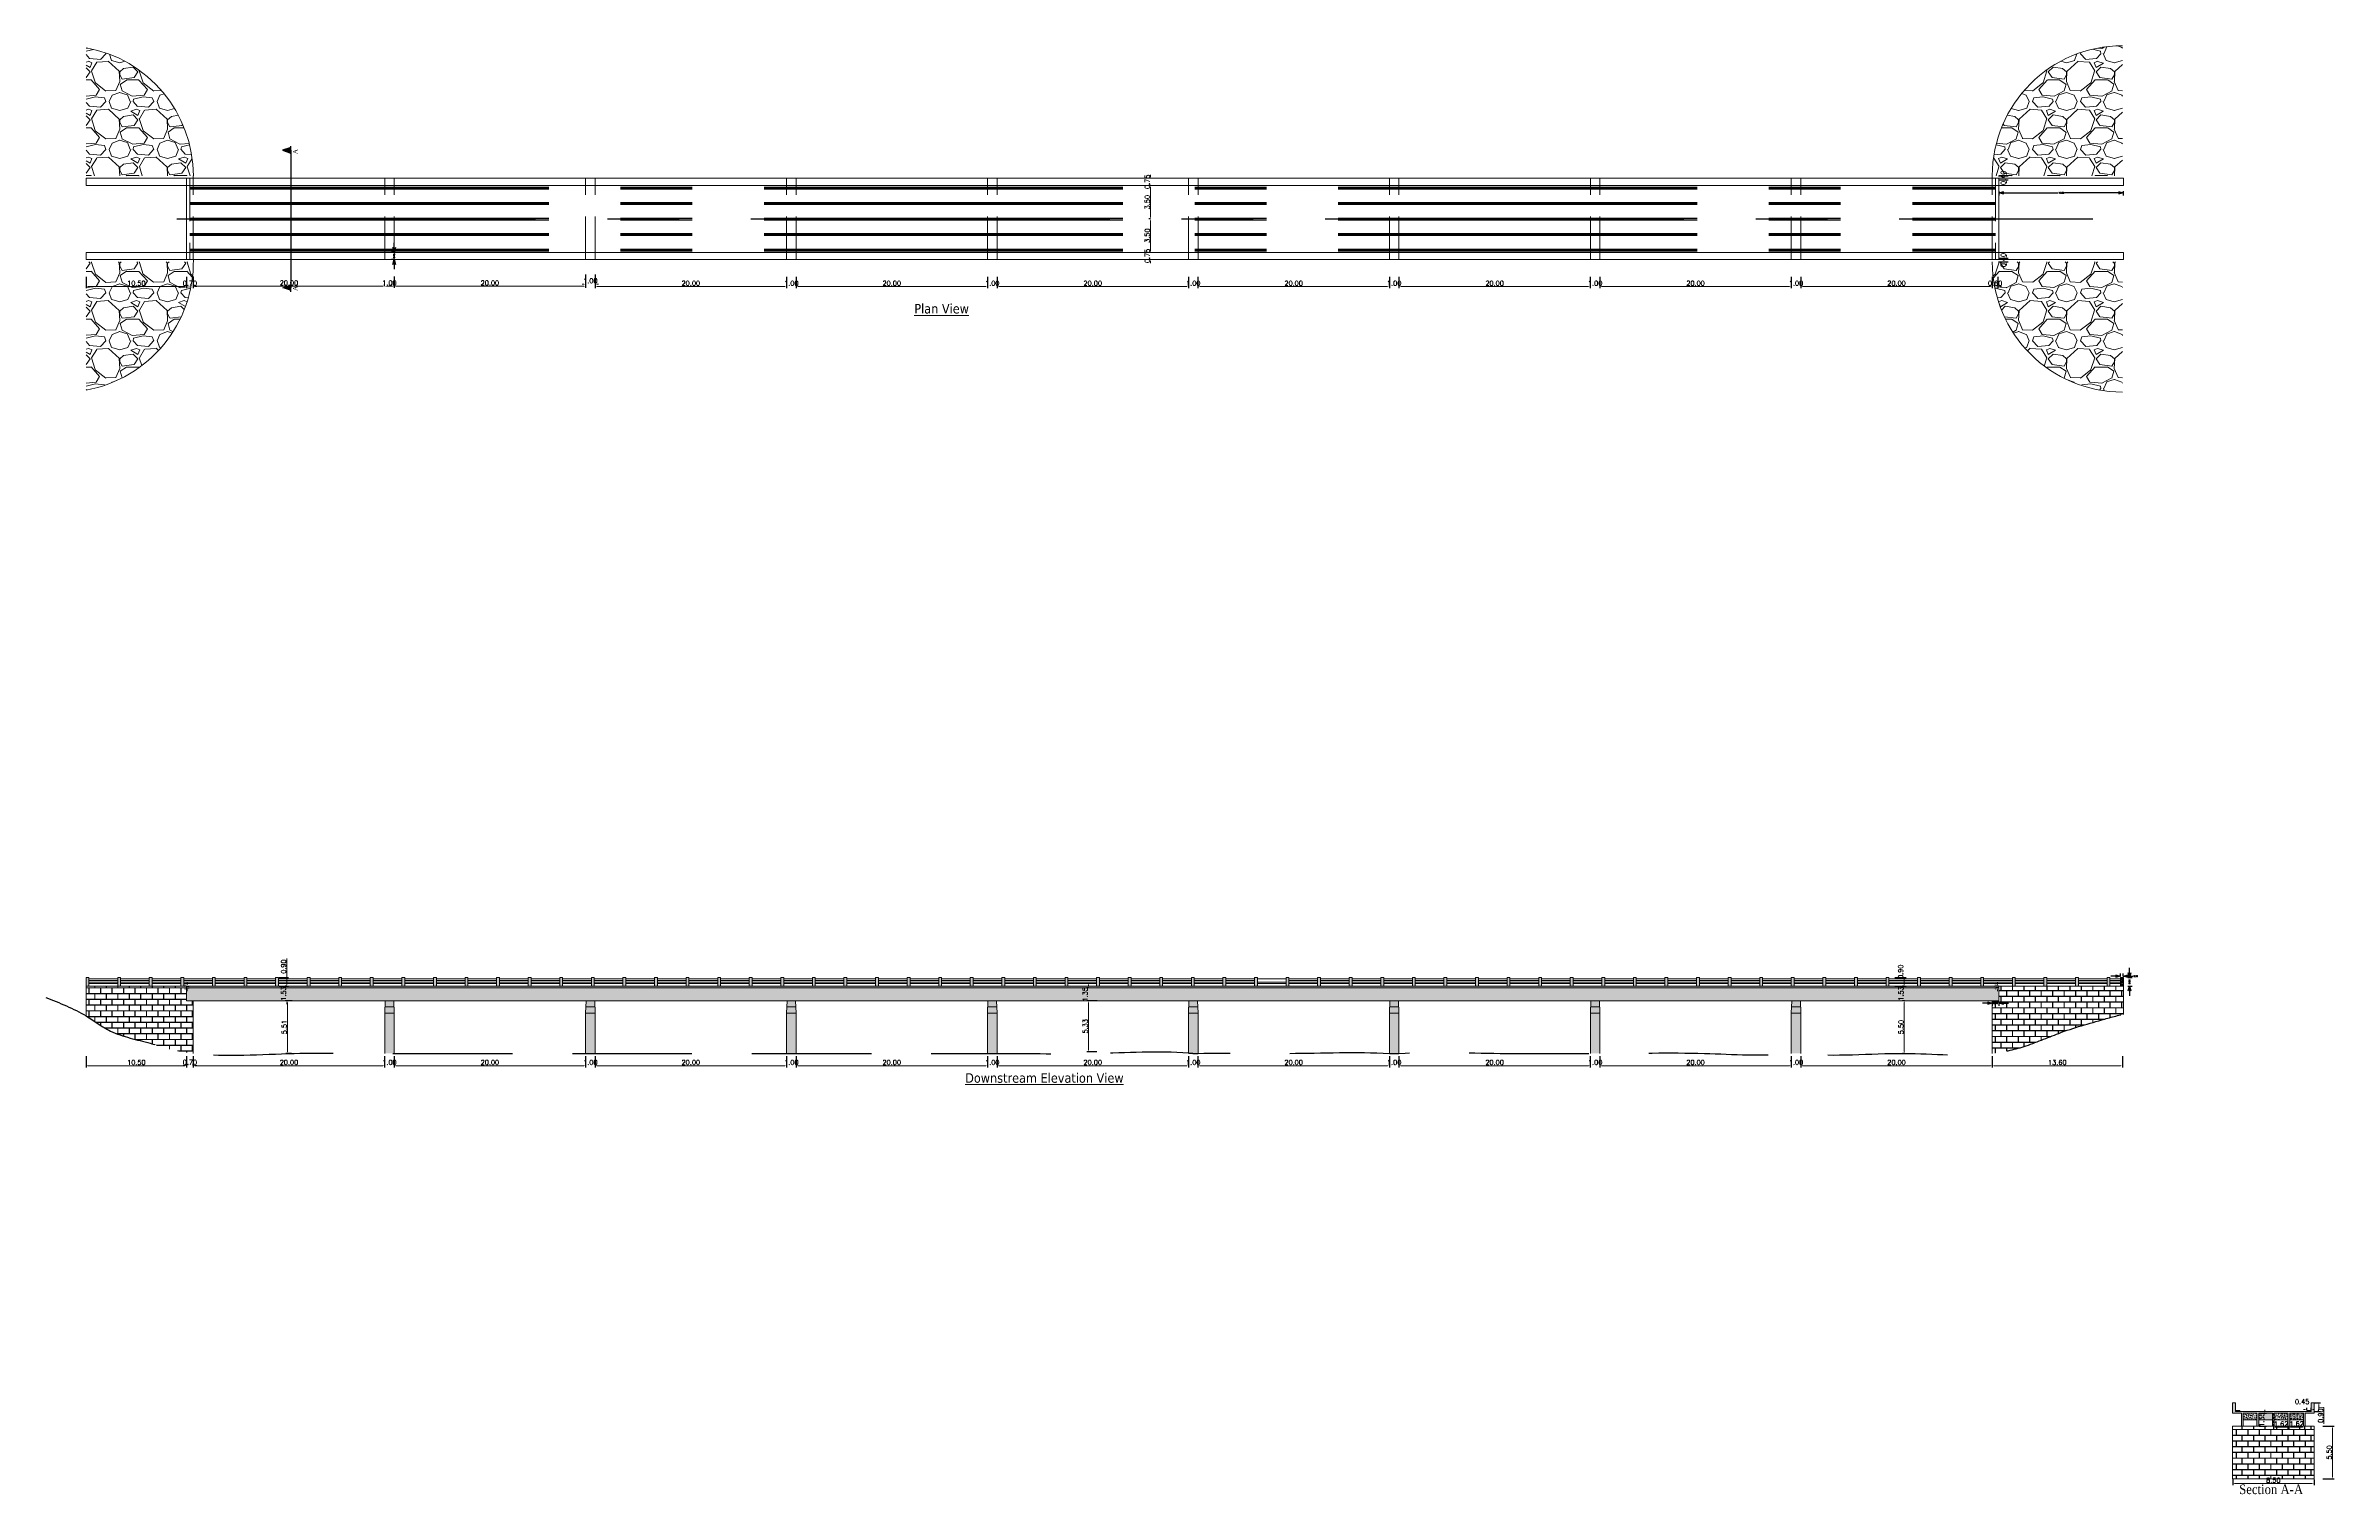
# Model space of a CAD drawing. Header units: inches. Extents: x 4 to 243, y -101 to 51.
import ezdxf

# ---------------------------------------------------------------- set-up
doc = ezdxf.new("R2010")
doc.units = ezdxf.units.IN
doc.header["$MEASUREMENT"] = 0
doc.linetypes.add('CENTER', pattern=[2, 1.25, -0.25, 0.25, -0.25])
doc.linetypes.add('HIDDEN', pattern=[0.375, 0.25, -0.125])
for name, color, linetype in [('center line', 251, 'CENTER'), ('ground', 81, 'Continuous'), ('SUBSTR', 6, 'Continuous')]:
    doc.layers.add(name, color=color, linetype=linetype)
for name, color, linetype, lineweight in [('dima', 7, 'Continuous', 0), ('hach', 251, 'Continuous', 0), ('hatch1', 251, 'Continuous', 0), ('Railing', 5, 'Continuous', 15), ('text', 1, 'Continuous', 0), ('wall', 4, 'Continuous', 13)]:
    doc.layers.add(name, color=color, linetype=linetype, lineweight=lineweight)
doc.styles.add('SIMPLEX', font='simplex.shx', dxfattribs={"height": 0.5})
doc.styles.get("Standard").update_dxf_attribs({"font": 'GARA.TTF'})
doc.styles.add('style1', font='txt.shx', dxfattribs={"height": 0.15})
doc.dimstyles.new('Standard$0', dxfattribs={"dimtxt": 1.2, "dimasz": 0.5, "dimexe": 0.28, "dimexo": 0.1625, "dimgap": 0.09, "dimtad": 0, "dimzin": 0, "dimdsep": 46, "dimtxsty": 'style1', "dimblk": 'OPEN30', "dimcen": 0.09, "dimclrd": 1, "dimclre": 5, "dimclrt": 7, "dimadec": 0, "dimazin": 0, "dimtfac": 1, "dimtofl": 0, "dimtmove": 0, "dimatfit": 3, "dimfxl": 0.18, "dimfxlon": 1, "dimtolj": 1, "dimtzin": 0, "dimarcsym": 0})
pattern_1 = [(37.5, (-1e-14, -55.11365), (-0.00409457, 0.125243545), [0, -0.0988, 0, -0.1105, 0, -0.105625]), (7.5, (-1e-14, -55.11365), (0.11503549, 0.1834395), [0, -0.0533, 0, -0.08905, 0, -0.034125]), (327.5, (-0.07995, -55.11365), (0.20241922, 0.00036784), [0, -0.0325, 0, -0.117, 0, -0.15275]), (317.5, (-0.07995, -55.11365), (0.19539823, 0.05704891), [0, -0.01625, 0, -0.0767, 0, -0.08775])]
pattern_2 = [(50, (-3e-14, -126.186), (0.21517805, -0.01882564), [0.0225, -0.2475]), (355, (-3e-14, -126.186), (-0.0416254, 0.22565764), [0.018, -0.198]), (100.4514, (0.01793, -126.18756), (0.17355281, 0.20683186), [0.01912206, -0.21034263]), (46.1842, (-3e-14, -126.126), (0.32017231, -0.0496557), [0.03375, -0.37125]), (96.6356, (0.02668, -126.13013), (0.2803988, 0.29223536), [0.0286831, -0.3155139]), (351.1842, (-3e-14, -126.126), (0.2803986, 0.2922356), [0.027, -0.297]), (21, (0.03, -126.141), (0.17907212, -0.12078567), [0.0225, -0.2475]), (326, (0.03, -126.141), (0.0729946, 0.21754501), [0.018, -0.198]), (71.4514, (0.04492, -126.15106), (0.25206679, 0.09675915), [0.01912206, -0.21034263]), (37.5, (-3e-14, -126.185995), (0.003647957, 0.099868156), [0, -0.1956, 0, -0.201, 0, -0.19875]), (7.5, (-3e-14, -126.186), (0.07892086, 0.118323514), [0, -0.1146, 0, -0.1911, 0, -0.07575]), (327.5, (-0.0669, -126.185995), (0.16014673, -0.006766462), [0, -0.075, 0, -0.234, 0, -0.3105]), (317.5, (-0.0969, -126.186), (0.17495585, 0.030031495), [0, -0.0975, 0, -0.1554, 0, -0.2205])]
pattern_3 = [(50, (-3e-14, -126.185995), (0.071726018, -0.006275213), [0.0075, -0.0825]), (355, (-3e-14, -126.185995), (-0.013875133, 0.075219213), [0.006, -0.066]), (100.4514, (0.00598, -126.18652), (0.057850938, 0.068943954), [0.00637402, -0.070114211]), (46.1842, (-3e-14, -126.165995), (0.106724105, -0.0165519), [0.01125, -0.12375]), (96.6356, (0.00889, -126.16737), (0.09346627, 0.097411787), [0.00956103, -0.1051713]), (351.1842, (-3e-14, -126.166), (0.093466195, 0.09741186), [0.009, -0.099]), (21, (0.01, -126.170995), (0.059690705, -0.040261889), [0.0075, -0.0825]), (326, (0.01, -126.170995), (0.024331533, 0.072515005), [0.006, -0.066]), (71.4514, (0.014974, -126.17435), (0.084022263, 0.03225305), [0.00637402, -0.070114211]), (37.5, (-3e-14, -126.185995), (0.0012159855, 0.0332893854), [0, -0.0652, 0, -0.067, 0, -0.06625]), (7.5, (-3e-14, -126.185995), (0.026306954, 0.039441171), [0, -0.0382, 0, -0.0637, 0, -0.02525]), (327.5, (-0.0223, -126.185995), (0.0533822436, -0.0022554872), [0, -0.025, 0, -0.078, 0, -0.1035]), (317.5, (-0.0323, -126.185995), (0.058318617, 0.010010498), [0, -0.0325, 0, -0.0518, 0, -0.0735])]

# ---------------------------------------------------------------- blocks, each defined once
blk = doc.blocks.new('*D3')
at = {"layer": 'Defpoints', "color": 0}
for p in [(19.27, -54.46), (39.27, -54.46), (39.27, -55.75)]:
    blk.add_point(p, dxfattribs=at)
at = {"layer": 'dima', "color": 21, "lineweight": -2}
for p, q in [((19.27, -54.75), (19.27, -55.93)), ((39.27, -54.75), (39.27, -55.93))]:
    blk.add_line(p, q, dxfattribs=at)
at = {"layer": 'dima', "color": 253}
blk.add_line((19.45, -55.75), (39.09, -55.75), dxfattribs=at)
for points in [[(19.45, -55.72), (19.45, -55.78), (19.27, -55.75)], [(39.09, -55.72), (39.09, -55.78), (39.27, -55.75)]]:
    blk.add_solid(points, dxfattribs=at)
at = {"layer": 'dima', "insert": (29.27, -55.41), "char_height": 0.5, "attachment_point": 5, "style": 'SIMPLEX'}
blk.add_mtext('\\A1;20.00', dxfattribs=at)
blk = doc.blocks.new('*D4')
at = {"layer": 'Defpoints', "color": 0}
for p in [(39.27, -54.46), (40.27, -54.46), (40.27, -55.75)]:
    blk.add_point(p, dxfattribs=at)
at = {"layer": 'dima', "color": 21, "lineweight": -2}
for p, q in [((39.27, -54.75), (39.27, -55.93)), ((40.27, -54.75), (40.27, -55.93))]:
    blk.add_line(p, q, dxfattribs=at)
at = {"layer": 'dima', "color": 253}
for p, q in [((39.09, -55.75), (38.91, -55.75)), ((40.45, -55.75), (40.63, -55.75))]:
    blk.add_line(p, q, dxfattribs=at)
for points in [[(39.09, -55.72), (39.09, -55.78), (39.27, -55.75)], [(40.45, -55.72), (40.45, -55.78), (40.27, -55.75)]]:
    blk.add_solid(points, dxfattribs=at)
at = {"layer": 'dima', "insert": (39.77, -55.41), "char_height": 0.5, "attachment_point": 5, "style": 'SIMPLEX'}
blk.add_mtext('\\A1;1.00', dxfattribs=at)
blk = doc.blocks.new('*D5')
at = {"layer": 'Defpoints', "color": 0}
for p in [(40.27, -54.46), (60.27, -54.46), (60.27, -55.75)]:
    blk.add_point(p, dxfattribs=at)
at = {"layer": 'dima', "color": 21, "lineweight": -2}
for p, q in [((40.27, -54.75), (40.27, -55.93)), ((60.27, -54.75), (60.27, -55.93))]:
    blk.add_line(p, q, dxfattribs=at)
at = {"layer": 'dima', "color": 253}
blk.add_line((40.45, -55.75), (60.09, -55.75), dxfattribs=at)
for points in [[(40.45, -55.72), (40.45, -55.78), (40.27, -55.75)], [(60.09, -55.72), (60.09, -55.78), (60.27, -55.75)]]:
    blk.add_solid(points, dxfattribs=at)
at = {"layer": 'dima', "insert": (50.27, -55.41), "char_height": 0.5, "attachment_point": 5, "style": 'SIMPLEX'}
blk.add_mtext('\\A1;20.00', dxfattribs=at)
blk = doc.blocks.new('*D6')
at = {"layer": 'Defpoints', "color": 0}
for p in [(60.27, -54.46), (61.27, -54.46), (61.27, -55.75)]:
    blk.add_point(p, dxfattribs=at)
at = {"layer": 'dima', "color": 21, "lineweight": -2}
for p, q in [((60.27, -54.75), (60.27, -55.93)), ((61.27, -54.75), (61.27, -55.93))]:
    blk.add_line(p, q, dxfattribs=at)
at = {"layer": 'dima', "color": 253}
for p, q in [((60.09, -55.75), (59.91, -55.75)), ((61.45, -55.75), (61.63, -55.75))]:
    blk.add_line(p, q, dxfattribs=at)
for points in [[(60.09, -55.72), (60.09, -55.78), (60.27, -55.75)], [(61.45, -55.72), (61.45, -55.78), (61.27, -55.75)]]:
    blk.add_solid(points, dxfattribs=at)
at = {"layer": 'dima', "insert": (60.77, -55.41), "char_height": 0.5, "attachment_point": 5, "style": 'SIMPLEX'}
blk.add_mtext('\\A1;1.00', dxfattribs=at)
blk = doc.blocks.new('*D7')
at = {"layer": 'Defpoints', "color": 0}
for p in [(61.27, -54.46), (81.27, -54.46), (81.27, -55.75)]:
    blk.add_point(p, dxfattribs=at)
at = {"layer": 'dima', "color": 21, "lineweight": -2}
for p, q in [((61.27, -54.75), (61.27, -55.93)), ((81.27, -54.75), (81.27, -55.93))]:
    blk.add_line(p, q, dxfattribs=at)
at = {"layer": 'dima', "color": 253}
blk.add_line((61.45, -55.75), (81.09, -55.75), dxfattribs=at)
for points in [[(61.45, -55.72), (61.45, -55.78), (61.27, -55.75)], [(81.09, -55.72), (81.09, -55.78), (81.27, -55.75)]]:
    blk.add_solid(points, dxfattribs=at)
at = {"layer": 'dima', "insert": (71.27, -55.41), "char_height": 0.5, "attachment_point": 5, "style": 'SIMPLEX'}
blk.add_mtext('\\A1;20.00', dxfattribs=at)
blk = doc.blocks.new('*D8')
at = {"layer": 'Defpoints', "color": 0}
for p in [(81.27, -54.46), (82.27, -54.46), (82.27, -55.75)]:
    blk.add_point(p, dxfattribs=at)
at = {"layer": 'dima', "color": 21, "lineweight": -2}
for p, q in [((81.27, -54.75), (81.27, -55.93)), ((82.27, -54.75), (82.27, -55.93))]:
    blk.add_line(p, q, dxfattribs=at)
at = {"layer": 'dima', "color": 253}
for p, q in [((81.09, -55.75), (80.91, -55.75)), ((82.45, -55.75), (82.63, -55.75))]:
    blk.add_line(p, q, dxfattribs=at)
for points in [[(81.09, -55.72), (81.09, -55.78), (81.27, -55.75)], [(82.45, -55.72), (82.45, -55.78), (82.27, -55.75)]]:
    blk.add_solid(points, dxfattribs=at)
at = {"layer": 'dima', "insert": (81.77, -55.41), "char_height": 0.5, "attachment_point": 5, "style": 'SIMPLEX'}
blk.add_mtext('\\A1;1.00', dxfattribs=at)
blk = doc.blocks.new('*D9')
at = {"layer": 'Defpoints', "color": 0}
for p in [(82.27, -54.46), (102.27, -54.46), (102.27, -55.75)]:
    blk.add_point(p, dxfattribs=at)
at = {"layer": 'dima', "color": 21, "lineweight": -2}
for p, q in [((82.27, -54.75), (82.27, -55.93)), ((102.27, -54.75), (102.27, -55.93))]:
    blk.add_line(p, q, dxfattribs=at)
at = {"layer": 'dima', "color": 253}
blk.add_line((82.45, -55.75), (102.09, -55.75), dxfattribs=at)
for points in [[(82.45, -55.72), (82.45, -55.78), (82.27, -55.75)], [(102.09, -55.72), (102.09, -55.78), (102.27, -55.75)]]:
    blk.add_solid(points, dxfattribs=at)
at = {"layer": 'dima', "insert": (92.27, -55.41), "char_height": 0.5, "attachment_point": 5, "style": 'SIMPLEX'}
blk.add_mtext('\\A1;20.00', dxfattribs=at)
blk = doc.blocks.new('*D10')
at = {"layer": 'Defpoints', "color": 0}
for p in [(102.27, -54.46), (103.27, -54.46), (103.27, -55.75)]:
    blk.add_point(p, dxfattribs=at)
at = {"layer": 'dima', "color": 21, "lineweight": -2}
for p, q in [((102.27, -54.75), (102.27, -55.93)), ((103.27, -54.75), (103.27, -55.93))]:
    blk.add_line(p, q, dxfattribs=at)
at = {"layer": 'dima', "color": 253}
for p, q in [((102.09, -55.75), (101.91, -55.75)), ((103.45, -55.75), (103.63, -55.75))]:
    blk.add_line(p, q, dxfattribs=at)
for points in [[(102.09, -55.72), (102.09, -55.78), (102.27, -55.75)], [(103.45, -55.72), (103.45, -55.78), (103.27, -55.75)]]:
    blk.add_solid(points, dxfattribs=at)
at = {"layer": 'dima', "insert": (102.77, -55.41), "char_height": 0.5, "attachment_point": 5, "style": 'SIMPLEX'}
blk.add_mtext('\\A1;1.00', dxfattribs=at)
blk = doc.blocks.new('*D11')
at = {"layer": 'Defpoints', "color": 0}
for p in [(103.27, -54.46), (123.27, -54.46), (123.27, -55.75)]:
    blk.add_point(p, dxfattribs=at)
at = {"layer": 'dima', "color": 21, "lineweight": -2}
for p, q in [((103.27, -54.75), (103.27, -55.93)), ((123.27, -54.75), (123.27, -55.93))]:
    blk.add_line(p, q, dxfattribs=at)
at = {"layer": 'dima', "color": 253}
blk.add_line((103.45, -55.75), (123.09, -55.75), dxfattribs=at)
for points in [[(103.45, -55.72), (103.45, -55.78), (103.27, -55.75)], [(123.09, -55.72), (123.09, -55.78), (123.27, -55.75)]]:
    blk.add_solid(points, dxfattribs=at)
at = {"layer": 'dima', "insert": (113.27, -55.41), "char_height": 0.5, "attachment_point": 5, "style": 'SIMPLEX'}
blk.add_mtext('\\A1;20.00', dxfattribs=at)
blk = doc.blocks.new('*D12')
at = {"layer": 'Defpoints', "color": 0}
for p in [(123.27, -54.46), (124.27, -54.46), (124.27, -55.75)]:
    blk.add_point(p, dxfattribs=at)
at = {"layer": 'dima', "color": 21, "lineweight": -2}
for p, q in [((123.27, -54.75), (123.27, -55.93)), ((124.27, -54.75), (124.27, -55.93))]:
    blk.add_line(p, q, dxfattribs=at)
at = {"layer": 'dima', "color": 253}
for p, q in [((123.09, -55.75), (122.91, -55.75)), ((124.45, -55.75), (124.63, -55.75))]:
    blk.add_line(p, q, dxfattribs=at)
for points in [[(123.09, -55.72), (123.09, -55.78), (123.27, -55.75)], [(124.45, -55.72), (124.45, -55.78), (124.27, -55.75)]]:
    blk.add_solid(points, dxfattribs=at)
at = {"layer": 'dima', "insert": (123.77, -55.41), "char_height": 0.5, "attachment_point": 5, "style": 'SIMPLEX'}
blk.add_mtext('\\A1;1.00', dxfattribs=at)
blk = doc.blocks.new('*D13')
at = {"layer": 'Defpoints', "color": 0}
for p in [(124.27, -54.46), (144.27, -54.46), (144.27, -55.75)]:
    blk.add_point(p, dxfattribs=at)
at = {"layer": 'dima', "color": 21, "lineweight": -2}
for p, q in [((124.27, -54.75), (124.27, -55.93)), ((144.27, -54.75), (144.27, -55.93))]:
    blk.add_line(p, q, dxfattribs=at)
at = {"layer": 'dima', "color": 253}
blk.add_line((124.45, -55.75), (144.09, -55.75), dxfattribs=at)
for points in [[(124.45, -55.72), (124.45, -55.78), (124.27, -55.75)], [(144.09, -55.72), (144.09, -55.78), (144.27, -55.75)]]:
    blk.add_solid(points, dxfattribs=at)
at = {"layer": 'dima', "insert": (134.27, -55.41), "char_height": 0.5, "attachment_point": 5, "style": 'SIMPLEX'}
blk.add_mtext('\\A1;20.00', dxfattribs=at)
blk = doc.blocks.new('*D14')
at = {"layer": 'Defpoints', "color": 0}
for p in [(144.27, -54.46), (145.27, -54.46), (145.27, -55.75)]:
    blk.add_point(p, dxfattribs=at)
at = {"layer": 'dima', "color": 21, "lineweight": -2}
for p, q in [((144.27, -54.75), (144.27, -55.93)), ((145.27, -54.75), (145.27, -55.93))]:
    blk.add_line(p, q, dxfattribs=at)
at = {"layer": 'dima', "color": 253}
for p, q in [((144.09, -55.75), (143.91, -55.75)), ((145.45, -55.75), (145.63, -55.75))]:
    blk.add_line(p, q, dxfattribs=at)
for points in [[(144.09, -55.72), (144.09, -55.78), (144.27, -55.75)], [(145.45, -55.72), (145.45, -55.78), (145.27, -55.75)]]:
    blk.add_solid(points, dxfattribs=at)
at = {"layer": 'dima', "insert": (144.77, -55.41), "char_height": 0.5, "attachment_point": 5, "style": 'SIMPLEX'}
blk.add_mtext('\\A1;1.00', dxfattribs=at)
blk = doc.blocks.new('*D15')
at = {"layer": 'Defpoints', "color": 0}
for p in [(145.27, -54.46), (165.27, -54.46), (165.27, -55.75)]:
    blk.add_point(p, dxfattribs=at)
at = {"layer": 'dima', "color": 21, "lineweight": -2}
for p, q in [((145.27, -54.75), (145.27, -55.93)), ((165.27, -54.75), (165.27, -55.93))]:
    blk.add_line(p, q, dxfattribs=at)
at = {"layer": 'dima', "color": 253}
blk.add_line((145.45, -55.75), (165.09, -55.75), dxfattribs=at)
for points in [[(145.45, -55.72), (145.45, -55.78), (145.27, -55.75)], [(165.09, -55.72), (165.09, -55.78), (165.27, -55.75)]]:
    blk.add_solid(points, dxfattribs=at)
at = {"layer": 'dima', "insert": (155.27, -55.41), "char_height": 0.5, "attachment_point": 5, "style": 'SIMPLEX'}
blk.add_mtext('\\A1;20.00', dxfattribs=at)
blk = doc.blocks.new('*D16')
at = {"layer": 'Defpoints', "color": 0}
for p in [(165.27, -54.46), (166.27, -54.46), (166.27, -55.75)]:
    blk.add_point(p, dxfattribs=at)
at = {"layer": 'dima', "color": 21, "lineweight": -2}
for p, q in [((165.27, -54.75), (165.27, -55.93)), ((166.27, -54.75), (166.27, -55.93))]:
    blk.add_line(p, q, dxfattribs=at)
at = {"layer": 'dima', "color": 253}
for p, q in [((165.09, -55.75), (164.91, -55.75)), ((166.45, -55.75), (166.63, -55.75))]:
    blk.add_line(p, q, dxfattribs=at)
for points in [[(165.09, -55.72), (165.09, -55.78), (165.27, -55.75)], [(166.45, -55.72), (166.45, -55.78), (166.27, -55.75)]]:
    blk.add_solid(points, dxfattribs=at)
at = {"layer": 'dima', "insert": (165.77, -55.41), "char_height": 0.5, "attachment_point": 5, "style": 'SIMPLEX'}
blk.add_mtext('\\A1;1.00', dxfattribs=at)
blk = doc.blocks.new('*D17')
at = {"layer": 'Defpoints', "color": 0}
for p in [(166.27, -54.46), (186.27, -54.46), (186.27, -55.75)]:
    blk.add_point(p, dxfattribs=at)
at = {"layer": 'dima', "color": 21, "lineweight": -2}
for p, q in [((166.27, -54.75), (166.27, -55.93)), ((186.27, -54.75), (186.27, -55.93))]:
    blk.add_line(p, q, dxfattribs=at)
at = {"layer": 'dima', "color": 253}
blk.add_line((166.45, -55.75), (186.09, -55.75), dxfattribs=at)
for points in [[(166.45, -55.72), (166.45, -55.78), (166.27, -55.75)], [(186.09, -55.72), (186.09, -55.78), (186.27, -55.75)]]:
    blk.add_solid(points, dxfattribs=at)
at = {"layer": 'dima', "insert": (176.27, -55.41), "char_height": 0.5, "attachment_point": 5, "style": 'SIMPLEX'}
blk.add_mtext('\\A1;20.00', dxfattribs=at)
blk = doc.blocks.new('*D18')
at = {"layer": 'Defpoints', "color": 0}
for p in [(186.27, -54.46), (187.27, -54.46), (187.27, -55.75)]:
    blk.add_point(p, dxfattribs=at)
at = {"layer": 'dima', "color": 21, "lineweight": -2}
for p, q in [((186.27, -54.75), (186.27, -55.93)), ((187.27, -54.75), (187.27, -55.93))]:
    blk.add_line(p, q, dxfattribs=at)
at = {"layer": 'dima', "color": 253}
for p, q in [((186.09, -55.75), (185.91, -55.75)), ((187.45, -55.75), (187.63, -55.75))]:
    blk.add_line(p, q, dxfattribs=at)
for points in [[(186.09, -55.72), (186.09, -55.78), (186.27, -55.75)], [(187.45, -55.72), (187.45, -55.78), (187.27, -55.75)]]:
    blk.add_solid(points, dxfattribs=at)
at = {"layer": 'dima', "insert": (186.77, -55.41), "char_height": 0.5, "attachment_point": 5, "style": 'SIMPLEX'}
blk.add_mtext('\\A1;1.00', dxfattribs=at)
blk = doc.blocks.new('*D19')
at = {"layer": 'Defpoints', "color": 0}
for p in [(187.27, -54.46), (207.27, -54.46), (207.27, -55.75)]:
    blk.add_point(p, dxfattribs=at)
at = {"layer": 'dima', "color": 21, "lineweight": -2}
for p, q in [((187.27, -54.75), (187.27, -55.93)), ((207.27, -54.75), (207.27, -55.93))]:
    blk.add_line(p, q, dxfattribs=at)
at = {"layer": 'dima', "color": 253}
blk.add_line((187.45, -55.75), (207.09, -55.75), dxfattribs=at)
for points in [[(187.45, -55.72), (187.45, -55.78), (187.27, -55.75)], [(207.09, -55.72), (207.09, -55.78), (207.27, -55.75)]]:
    blk.add_solid(points, dxfattribs=at)
at = {"layer": 'dima', "insert": (197.27, -55.41), "char_height": 0.5, "attachment_point": 5, "style": 'SIMPLEX'}
blk.add_mtext('\\A1;20.00', dxfattribs=at)
blk = doc.blocks.new('*D20')
at = {"layer": 'Defpoints', "color": 0}
for p in [(220.87, -50.38), (207.27, -54.46), (220.87, -55.75)]:
    blk.add_point(p, dxfattribs=at)
at = {"layer": 'dima', "color": 21, "lineweight": -2}
for p, q in [((207.27, -54.75), (207.27, -55.93)), ((220.87, -54.75), (220.87, -55.93))]:
    blk.add_line(p, q, dxfattribs=at)
at = {"layer": 'dima', "color": 253}
blk.add_line((207.45, -55.75), (220.69, -55.75), dxfattribs=at)
for points in [[(207.45, -55.72), (207.45, -55.78), (207.27, -55.75)], [(220.69, -55.72), (220.69, -55.78), (220.87, -55.75)]]:
    blk.add_solid(points, dxfattribs=at)
at = {"layer": 'dima', "insert": (214.07, -55.41), "char_height": 0.5, "attachment_point": 5, "style": 'SIMPLEX'}
blk.add_mtext('\\A1;13.60', dxfattribs=at)
blk = doc.blocks.new('*D21')
at = {"layer": 'Defpoints', "color": 0}
for p in [(198.08, -48.96), (198.18, -48.96), (198.18, -54.46)]:
    blk.add_point(p, dxfattribs=at)
at = {"layer": 'dima', "color": 21, "lineweight": -2}
for p, q in [((198.12, -48.96), (197.9, -48.96)), ((198.12, -54.46), (197.9, -54.46))]:
    blk.add_line(p, q, dxfattribs=at)
at = {"layer": 'dima', "color": 253}
blk.add_line((198.08, -54.28), (198.08, -49.14), dxfattribs=at)
for points in [[(198.05, -49.14), (198.11, -49.14), (198.08, -48.96)], [(198.05, -54.28), (198.11, -54.28), (198.08, -54.46)]]:
    blk.add_solid(points, dxfattribs=at)
at = {"layer": 'dima', "insert": (197.74, -51.71), "char_height": 0.5, "attachment_point": 5, "rotation": 90, "style": 'SIMPLEX'}
blk.add_mtext('\\A1;5.50', dxfattribs=at)
blk = doc.blocks.new('*D22')
at = {"layer": 'Defpoints', "color": 0}
for p in [(198.08, -47.43), (198.08, -47.43), (198.08, -48.96)]:
    blk.add_point(p, dxfattribs=at)
at = {"layer": 'dima', "color": 21, "lineweight": -2}
for p, q in [((198.08, -47.43), (197.9, -47.43)), ((198.08, -48.96), (197.9, -48.96))]:
    blk.add_line(p, q, dxfattribs=at)
at = {"layer": 'dima', "color": 253}
for p, q in [((198.08, -47.25), (198.08, -47.07)), ((198.08, -49.14), (198.08, -49.32))]:
    blk.add_line(p, q, dxfattribs=at)
for points in [[(198.05, -47.25), (198.11, -47.25), (198.08, -47.43)], [(198.05, -49.14), (198.11, -49.14), (198.08, -48.96)]]:
    blk.add_solid(points, dxfattribs=at)
at = {"layer": 'dima', "insert": (197.74, -48.2), "char_height": 0.5, "attachment_point": 5, "rotation": 90, "style": 'SIMPLEX'}
blk.add_mtext('\\A1;1.53', dxfattribs=at)
blk = doc.blocks.new('*D23')
at = {"layer": 'Defpoints', "color": 0}
for p in [(196.47, -46.53), (196.47, -47.43), (198.08, -46.53)]:
    blk.add_point(p, dxfattribs=at)
at = {"layer": 'dima', "color": 21, "lineweight": -2}
for p, q in [((197.08, -46.53), (198.26, -46.53)), ((197.08, -47.43), (198.26, -47.43))]:
    blk.add_line(p, q, dxfattribs=at)
at = {"layer": 'dima', "color": 253}
blk.add_line((198.08, -47.25), (198.08, -46.71), dxfattribs=at)
for points in [[(198.05, -46.71), (198.11, -46.71), (198.08, -46.53)], [(198.05, -47.25), (198.11, -47.25), (198.08, -47.43)]]:
    blk.add_solid(points, dxfattribs=at)
at = {"layer": 'dima', "insert": (197.7, -45.93), "char_height": 0.5, "attachment_point": 5, "rotation": 90, "style": 'SIMPLEX'}
blk.add_mtext('\\A1;0.90', dxfattribs=at)
blk = doc.blocks.new('*D24')
at = {"layer": 'Defpoints', "color": 0}
for p in [(207.83, -47.43), (207.97, -47.43), (207.97, -47.61)]:
    blk.add_point(p, dxfattribs=at)
at = {"layer": 'dima', "color": 21, "lineweight": -2}
for p, q in [((207.91, -47.43), (207.65, -47.43)), ((207.91, -47.61), (207.65, -47.61))]:
    blk.add_line(p, q, dxfattribs=at)
at = {"layer": 'dima', "color": 253}
for p, q in [((207.83, -47.25), (207.83, -47.07)), ((207.83, -47.79), (207.83, -47.97))]:
    blk.add_line(p, q, dxfattribs=at)
for points in [[(207.8, -47.25), (207.86, -47.25), (207.83, -47.43)], [(207.8, -47.79), (207.86, -47.79), (207.83, -47.61)]]:
    blk.add_solid(points, dxfattribs=at)
at = {"layer": 'dima', "insert": (207.63, -47.52), "char_height": 0.22, "attachment_point": 5, "rotation": 90}
blk.add_mtext('\\A1;0.18', dxfattribs=at)
blk = doc.blocks.new('*D25')
at = {"layer": 'Defpoints', "color": 0}
for p in [(113.81, -48.96), (112.83, -54.29), (113.76, -54.29)]:
    blk.add_point(p, dxfattribs=at)
at = {"layer": 'dima', "color": 21, "lineweight": -2}
for p, q in [((113.75, -48.96), (112.65, -48.96)), ((113.7, -54.29), (112.65, -54.29))]:
    blk.add_line(p, q, dxfattribs=at)
at = {"layer": 'dima', "color": 253}
blk.add_line((112.83, -49.14), (112.83, -54.11), dxfattribs=at)
for points in [[(112.8, -49.14), (112.86, -49.14), (112.83, -48.96)], [(112.8, -54.11), (112.86, -54.11), (112.83, -54.29)]]:
    blk.add_solid(points, dxfattribs=at)
at = {"layer": 'dima', "insert": (112.49, -51.63), "char_height": 0.5, "attachment_point": 5, "rotation": 90, "style": 'SIMPLEX'}
blk.add_mtext('\\A1;5.33', dxfattribs=at)
blk = doc.blocks.new('*D26')
at = {"layer": 'Defpoints', "color": 0}
for p in [(29.67, -48.96), (29.12, -54.47), (29.59, -54.47)]:
    blk.add_point(p, dxfattribs=at)
at = {"layer": 'dima', "color": 21, "lineweight": -2}
for p, q in [((29.61, -48.96), (28.94, -48.96)), ((29.53, -54.47), (28.94, -54.47))]:
    blk.add_line(p, q, dxfattribs=at)
at = {"layer": 'dima', "color": 253}
blk.add_line((29.12, -49.14), (29.12, -54.29), dxfattribs=at)
for points in [[(29.09, -49.14), (29.15, -49.14), (29.12, -48.96)], [(29.09, -54.29), (29.15, -54.29), (29.12, -54.47)]]:
    blk.add_solid(points, dxfattribs=at)
at = {"layer": 'dima', "insert": (28.78, -51.71), "char_height": 0.5, "attachment_point": 5, "rotation": 90, "style": 'SIMPLEX'}
blk.add_mtext('\\A1;5.51', dxfattribs=at)
blk = doc.blocks.new('*D27')
at = {"layer": 'Defpoints', "color": 0}
for p in [(29.05, -47.43), (29.12, -47.43), (29.12, -48.96)]:
    blk.add_point(p, dxfattribs=at)
at = {"layer": 'dima', "color": 21, "lineweight": -2}
for p, q in [((29.05, -47.43), (28.87, -47.43)), ((29.05, -48.96), (28.87, -48.96))]:
    blk.add_line(p, q, dxfattribs=at)
at = {"layer": 'dima', "color": 253}
for p, q in [((29.05, -47.25), (29.05, -47.07)), ((29.05, -49.14), (29.05, -49.32))]:
    blk.add_line(p, q, dxfattribs=at)
for points in [[(29.02, -47.25), (29.08, -47.25), (29.05, -47.43)], [(29.02, -49.14), (29.08, -49.14), (29.05, -48.96)]]:
    blk.add_solid(points, dxfattribs=at)
at = {"layer": 'dima', "insert": (28.71, -48.2), "char_height": 0.5, "attachment_point": 5, "rotation": 90, "style": 'SIMPLEX'}
blk.add_mtext('\\A1;1.53', dxfattribs=at)
blk = doc.blocks.new('*D28')
at = {"layer": 'Defpoints', "color": 0}
for p in [(28.17, -46.53), (28.17, -47.43), (29.05, -46.53)]:
    blk.add_point(p, dxfattribs=at)
at = {"layer": 'dima', "color": 253}
for p, q in [((29.05, -44.54), (29.05, -46.53)), ((29.05, -47.25), (29.05, -46.71))]:
    blk.add_line(p, q, dxfattribs=at)
at = {"layer": 'dima', "color": 21, "lineweight": -2}
for p, q in [((28.24, -46.53), (29.23, -46.53)), ((28.24, -47.43), (29.23, -47.43))]:
    blk.add_line(p, q, dxfattribs=at)
at = {"layer": 'dima', "color": 253}
for points in [[(29.02, -46.71), (29.08, -46.71), (29.05, -46.53)], [(29.02, -47.25), (29.08, -47.25), (29.05, -47.43)]]:
    blk.add_solid(points, dxfattribs=at)
at = {"layer": 'dima', "insert": (28.71, -45.39), "char_height": 0.5, "attachment_point": 5, "rotation": 90, "style": 'SIMPLEX'}
blk.add_mtext('\\A1;0.90', dxfattribs=at)
blk = doc.blocks.new('*D29')
at = {"layer": 'Defpoints', "color": 0}
for p in [(18.57, -47.43), (18.57, -47.61), (18.65, -47.43)]:
    blk.add_point(p, dxfattribs=at)
at = {"layer": 'dima', "color": 21, "lineweight": -2}
for p, q in [((18.64, -47.43), (18.83, -47.43)), ((18.64, -47.61), (18.83, -47.61))]:
    blk.add_line(p, q, dxfattribs=at)
at = {"layer": 'dima', "color": 253}
for p, q in [((18.65, -47.25), (18.65, -47.07)), ((18.65, -47.79), (18.65, -47.97))]:
    blk.add_line(p, q, dxfattribs=at)
for points in [[(18.62, -47.25), (18.68, -47.25), (18.65, -47.43)], [(18.62, -47.79), (18.68, -47.79), (18.65, -47.61)]]:
    blk.add_solid(points, dxfattribs=at)
at = {"layer": 'dima', "insert": (18.44, -47.52), "char_height": 0.22, "attachment_point": 5, "rotation": 90}
blk.add_mtext('\\A1;0.18', dxfattribs=at)
blk = doc.blocks.new('*D30')
at = {"layer": 'Defpoints', "color": 0}
for p in [(112.82, -47.61), (112.83, -47.61), (112.83, -48.96)]:
    blk.add_point(p, dxfattribs=at)
at = {"layer": 'dima', "color": 21, "lineweight": -2}
for p, q in [((112.82, -47.61), (112.64, -47.61)), ((112.82, -48.96), (112.64, -48.96))]:
    blk.add_line(p, q, dxfattribs=at)
at = {"layer": 'dima', "color": 253}
for p, q in [((112.82, -47.43), (112.82, -47.25)), ((112.82, -49.14), (112.82, -49.32))]:
    blk.add_line(p, q, dxfattribs=at)
for points in [[(112.79, -47.43), (112.85, -47.43), (112.82, -47.61)], [(112.79, -49.14), (112.85, -49.14), (112.82, -48.96)]]:
    blk.add_solid(points, dxfattribs=at)
at = {"layer": 'dima', "insert": (112.48, -48.29), "char_height": 0.5, "attachment_point": 5, "rotation": 90, "style": 'SIMPLEX'}
blk.add_mtext('\\A1;1.35', dxfattribs=at)
blk = doc.blocks.new('*D31')
at = {"layer": 'Defpoints', "color": 0}
for p in [(8.07, 28.51), (18.57, 28.26), (18.57, 25.7)]:
    blk.add_point(p, dxfattribs=at)
at = {"layer": 'dima', "color": 21, "lineweight": -2}
for p, q in [((8.07, 26.7), (8.07, 25.52)), ((18.57, 26.7), (18.57, 25.52))]:
    blk.add_line(p, q, dxfattribs=at)
at = {"layer": 'dima', "color": 253}
blk.add_line((8.25, 25.7), (18.39, 25.7), dxfattribs=at)
for points in [[(8.25, 25.73), (8.25, 25.67), (8.07, 25.7)], [(18.39, 25.73), (18.39, 25.67), (18.57, 25.7)]]:
    blk.add_solid(points, dxfattribs=at)
at = {"layer": 'dima', "insert": (13.32, 26.04), "char_height": 0.5, "attachment_point": 5, "style": 'SIMPLEX'}
blk.add_mtext('\\A1;10.50', dxfattribs=at)
blk = doc.blocks.new('*D32')
at = {"layer": 'Defpoints', "color": 0}
for p in [(18.57, 28.26), (19.27, 28.51), (19.27, 25.7)]:
    blk.add_point(p, dxfattribs=at)
at = {"layer": 'dima', "color": 21, "lineweight": -2}
for p, q in [((18.57, 26.7), (18.57, 25.52)), ((19.27, 26.7), (19.27, 25.52))]:
    blk.add_line(p, q, dxfattribs=at)
at = {"layer": 'dima', "color": 253}
for p, q in [((18.39, 25.7), (18.21, 25.7)), ((19.45, 25.7), (19.63, 25.7))]:
    blk.add_line(p, q, dxfattribs=at)
for points in [[(18.39, 25.73), (18.39, 25.67), (18.57, 25.7)], [(19.45, 25.73), (19.45, 25.67), (19.27, 25.7)]]:
    blk.add_solid(points, dxfattribs=at)
at = {"layer": 'dima', "insert": (18.92, 26.04), "char_height": 0.5, "attachment_point": 5, "style": 'SIMPLEX'}
blk.add_mtext('\\A1;0.70', dxfattribs=at)
blk = doc.blocks.new('*D33')
at = {"layer": 'Defpoints', "color": 0}
for p in [(19.27, 28.51), (39.27, 25.74), (39.27, 25.74)]:
    blk.add_point(p, dxfattribs=at)
at = {"layer": 'dima', "color": 21, "lineweight": -2}
for p, q in [((19.27, 26.74), (19.27, 25.56)), ((39.27, 25.74), (39.27, 25.92))]:
    blk.add_line(p, q, dxfattribs=at)
at = {"layer": 'dima', "color": 253}
blk.add_line((19.45, 25.74), (39.09, 25.74), dxfattribs=at)
for points in [[(19.45, 25.77), (19.45, 25.71), (19.27, 25.74)], [(39.09, 25.77), (39.09, 25.71), (39.27, 25.74)]]:
    blk.add_solid(points, dxfattribs=at)
at = {"layer": 'dima', "insert": (29.27, 26.08), "char_height": 0.5, "attachment_point": 5, "style": 'SIMPLEX'}
blk.add_mtext('\\A1;20.00', dxfattribs=at)
blk = doc.blocks.new('*D34')
at = {"layer": 'Defpoints', "color": 0}
for p in [(60.27, 28.51), (61.27, 28.51), (61.27, 25.95)]:
    blk.add_point(p, dxfattribs=at)
at = {"layer": 'dima', "color": 21, "lineweight": -2}
for p, q in [((60.27, 26.95), (60.27, 25.77)), ((61.27, 26.95), (61.27, 25.77))]:
    blk.add_line(p, q, dxfattribs=at)
at = {"layer": 'dima', "color": 253}
for p, q in [((60.09, 25.95), (59.91, 25.95)), ((61.45, 25.95), (61.63, 25.95))]:
    blk.add_line(p, q, dxfattribs=at)
for points in [[(60.09, 25.98), (60.09, 25.92), (60.27, 25.95)], [(61.45, 25.98), (61.45, 25.92), (61.27, 25.95)]]:
    blk.add_solid(points, dxfattribs=at)
at = {"layer": 'dima', "insert": (60.77, 26.29), "char_height": 0.5, "attachment_point": 5, "style": 'SIMPLEX'}
blk.add_mtext('\\A1;1.00', dxfattribs=at)
blk = doc.blocks.new('*D35')
at = {"layer": 'Defpoints', "color": 0}
for p in [(61.27, 28.51), (81.27, 28.26), (81.27, 25.7)]:
    blk.add_point(p, dxfattribs=at)
at = {"layer": 'dima', "color": 21, "lineweight": -2}
for p, q in [((61.27, 26.7), (61.27, 25.52)), ((81.27, 26.7), (81.27, 25.52))]:
    blk.add_line(p, q, dxfattribs=at)
at = {"layer": 'dima', "color": 253}
blk.add_line((61.45, 25.7), (81.09, 25.7), dxfattribs=at)
for points in [[(61.45, 25.73), (61.45, 25.67), (61.27, 25.7)], [(81.09, 25.73), (81.09, 25.67), (81.27, 25.7)]]:
    blk.add_solid(points, dxfattribs=at)
at = {"layer": 'dima', "insert": (71.27, 26.04), "char_height": 0.5, "attachment_point": 5, "style": 'SIMPLEX'}
blk.add_mtext('\\A1;20.00', dxfattribs=at)
blk = doc.blocks.new('*D36')
at = {"layer": 'Defpoints', "color": 0}
for p in [(81.27, 28.26), (82.27, 28.26), (82.27, 25.7)]:
    blk.add_point(p, dxfattribs=at)
at = {"layer": 'dima', "color": 21, "lineweight": -2}
for p, q in [((81.27, 26.7), (81.27, 25.52)), ((82.27, 26.7), (82.27, 25.52))]:
    blk.add_line(p, q, dxfattribs=at)
at = {"layer": 'dima', "color": 253}
for p, q in [((81.09, 25.7), (80.91, 25.7)), ((82.45, 25.7), (82.63, 25.7))]:
    blk.add_line(p, q, dxfattribs=at)
for points in [[(81.09, 25.73), (81.09, 25.67), (81.27, 25.7)], [(82.45, 25.73), (82.45, 25.67), (82.27, 25.7)]]:
    blk.add_solid(points, dxfattribs=at)
at = {"layer": 'dima', "insert": (81.77, 26.04), "char_height": 0.5, "attachment_point": 5, "style": 'SIMPLEX'}
blk.add_mtext('\\A1;1.00', dxfattribs=at)
blk = doc.blocks.new('*D37')
at = {"layer": 'Defpoints', "color": 0}
for p in [(82.27, 28.26), (102.27, 28.51), (102.27, 25.7)]:
    blk.add_point(p, dxfattribs=at)
at = {"layer": 'dima', "color": 21, "lineweight": -2}
for p, q in [((82.27, 26.7), (82.27, 25.52)), ((102.27, 26.7), (102.27, 25.52))]:
    blk.add_line(p, q, dxfattribs=at)
at = {"layer": 'dima', "color": 253}
blk.add_line((82.45, 25.7), (102.09, 25.7), dxfattribs=at)
for points in [[(82.45, 25.73), (82.45, 25.67), (82.27, 25.7)], [(102.09, 25.73), (102.09, 25.67), (102.27, 25.7)]]:
    blk.add_solid(points, dxfattribs=at)
at = {"layer": 'dima', "insert": (92.27, 26.04), "char_height": 0.5, "attachment_point": 5, "style": 'SIMPLEX'}
blk.add_mtext('\\A1;20.00', dxfattribs=at)
blk = doc.blocks.new('*D38')
at = {"layer": 'Defpoints', "color": 0}
for p in [(102.27, 28.51), (103.27, 28.26), (103.27, 25.7)]:
    blk.add_point(p, dxfattribs=at)
at = {"layer": 'dima', "color": 21, "lineweight": -2}
for p, q in [((102.27, 26.7), (102.27, 25.52)), ((103.27, 26.7), (103.27, 25.52))]:
    blk.add_line(p, q, dxfattribs=at)
at = {"layer": 'dima', "color": 253}
for p, q in [((102.09, 25.7), (101.91, 25.7)), ((103.45, 25.7), (103.63, 25.7))]:
    blk.add_line(p, q, dxfattribs=at)
for points in [[(102.09, 25.73), (102.09, 25.67), (102.27, 25.7)], [(103.45, 25.73), (103.45, 25.67), (103.27, 25.7)]]:
    blk.add_solid(points, dxfattribs=at)
at = {"layer": 'dima', "insert": (102.77, 26.04), "char_height": 0.5, "attachment_point": 5, "style": 'SIMPLEX'}
blk.add_mtext('\\A1;1.00', dxfattribs=at)
blk = doc.blocks.new('*D39')
at = {"layer": 'Defpoints', "color": 0}
for p in [(103.27, 28.26), (123.27, 28.26), (123.27, 25.7)]:
    blk.add_point(p, dxfattribs=at)
at = {"layer": 'dima', "color": 21, "lineweight": -2}
for p, q in [((103.27, 26.7), (103.27, 25.52)), ((123.27, 26.7), (123.27, 25.52))]:
    blk.add_line(p, q, dxfattribs=at)
at = {"layer": 'dima', "color": 253}
blk.add_line((103.45, 25.7), (123.09, 25.7), dxfattribs=at)
for points in [[(103.45, 25.73), (103.45, 25.67), (103.27, 25.7)], [(123.09, 25.73), (123.09, 25.67), (123.27, 25.7)]]:
    blk.add_solid(points, dxfattribs=at)
at = {"layer": 'dima', "insert": (113.27, 26.04), "char_height": 0.5, "attachment_point": 5, "style": 'SIMPLEX'}
blk.add_mtext('\\A1;20.00', dxfattribs=at)
blk = doc.blocks.new('*D40')
at = {"layer": 'Defpoints', "color": 0}
for p in [(123.27, 28.26), (124.27, 28.26), (124.27, 25.7)]:
    blk.add_point(p, dxfattribs=at)
at = {"layer": 'dima', "color": 21, "lineweight": -2}
for p, q in [((123.27, 26.7), (123.27, 25.52)), ((124.27, 26.7), (124.27, 25.52))]:
    blk.add_line(p, q, dxfattribs=at)
at = {"layer": 'dima', "color": 253}
for p, q in [((123.09, 25.7), (122.91, 25.7)), ((124.45, 25.7), (124.63, 25.7))]:
    blk.add_line(p, q, dxfattribs=at)
for points in [[(123.09, 25.73), (123.09, 25.67), (123.27, 25.7)], [(124.45, 25.73), (124.45, 25.67), (124.27, 25.7)]]:
    blk.add_solid(points, dxfattribs=at)
at = {"layer": 'dima', "insert": (123.77, 26.04), "char_height": 0.5, "attachment_point": 5, "style": 'SIMPLEX'}
blk.add_mtext('\\A1;1.00', dxfattribs=at)
blk = doc.blocks.new('*D41')
at = {"layer": 'Defpoints', "color": 0}
for p in [(124.27, 28.26), (144.27, 28.51), (144.27, 25.7)]:
    blk.add_point(p, dxfattribs=at)
at = {"layer": 'dima', "color": 21, "lineweight": -2}
for p, q in [((124.27, 26.7), (124.27, 25.52)), ((144.27, 26.7), (144.27, 25.52))]:
    blk.add_line(p, q, dxfattribs=at)
at = {"layer": 'dima', "color": 253}
blk.add_line((124.45, 25.7), (144.09, 25.7), dxfattribs=at)
for points in [[(124.45, 25.73), (124.45, 25.67), (124.27, 25.7)], [(144.09, 25.73), (144.09, 25.67), (144.27, 25.7)]]:
    blk.add_solid(points, dxfattribs=at)
at = {"layer": 'dima', "insert": (134.27, 26.04), "char_height": 0.5, "attachment_point": 5, "style": 'SIMPLEX'}
blk.add_mtext('\\A1;20.00', dxfattribs=at)
blk = doc.blocks.new('*D42')
at = {"layer": 'Defpoints', "color": 0}
for p in [(144.27, 28.51), (145.27, 28.26), (145.27, 25.7)]:
    blk.add_point(p, dxfattribs=at)
at = {"layer": 'dima', "color": 21, "lineweight": -2}
for p, q in [((144.27, 26.7), (144.27, 25.52)), ((145.27, 26.7), (145.27, 25.52))]:
    blk.add_line(p, q, dxfattribs=at)
at = {"layer": 'dima', "color": 253}
for p, q in [((144.09, 25.7), (143.91, 25.7)), ((145.45, 25.7), (145.63, 25.7))]:
    blk.add_line(p, q, dxfattribs=at)
for points in [[(144.09, 25.73), (144.09, 25.67), (144.27, 25.7)], [(145.45, 25.73), (145.45, 25.67), (145.27, 25.7)]]:
    blk.add_solid(points, dxfattribs=at)
at = {"layer": 'dima', "insert": (144.77, 26.04), "char_height": 0.5, "attachment_point": 5, "style": 'SIMPLEX'}
blk.add_mtext('\\A1;1.00', dxfattribs=at)
blk = doc.blocks.new('*D43')
at = {"layer": 'Defpoints', "color": 0}
for p in [(145.27, 28.26), (165.27, 28.26), (165.27, 25.7)]:
    blk.add_point(p, dxfattribs=at)
at = {"layer": 'dima', "color": 21, "lineweight": -2}
for p, q in [((145.27, 26.7), (145.27, 25.52)), ((165.27, 26.7), (165.27, 25.52))]:
    blk.add_line(p, q, dxfattribs=at)
at = {"layer": 'dima', "color": 253}
blk.add_line((145.45, 25.7), (165.09, 25.7), dxfattribs=at)
for points in [[(145.45, 25.73), (145.45, 25.67), (145.27, 25.7)], [(165.09, 25.73), (165.09, 25.67), (165.27, 25.7)]]:
    blk.add_solid(points, dxfattribs=at)
at = {"layer": 'dima', "insert": (155.27, 26.04), "char_height": 0.5, "attachment_point": 5, "style": 'SIMPLEX'}
blk.add_mtext('\\A1;20.00', dxfattribs=at)
blk = doc.blocks.new('*D44')
at = {"layer": 'Defpoints', "color": 0}
for p in [(165.27, 28.26), (166.27, 28.26), (166.27, 25.7)]:
    blk.add_point(p, dxfattribs=at)
at = {"layer": 'dima', "color": 21, "lineweight": -2}
for p, q in [((165.27, 26.7), (165.27, 25.52)), ((166.27, 26.7), (166.27, 25.52))]:
    blk.add_line(p, q, dxfattribs=at)
at = {"layer": 'dima', "color": 253}
for p, q in [((165.09, 25.7), (164.91, 25.7)), ((166.45, 25.7), (166.63, 25.7))]:
    blk.add_line(p, q, dxfattribs=at)
for points in [[(165.09, 25.73), (165.09, 25.67), (165.27, 25.7)], [(166.45, 25.73), (166.45, 25.67), (166.27, 25.7)]]:
    blk.add_solid(points, dxfattribs=at)
at = {"layer": 'dima', "insert": (165.77, 26.04), "char_height": 0.5, "attachment_point": 5, "style": 'SIMPLEX'}
blk.add_mtext('\\A1;1.00', dxfattribs=at)
blk = doc.blocks.new('*D45')
at = {"layer": 'Defpoints', "color": 0}
for p in [(166.27, 28.26), (186.27, 28.26), (186.27, 25.7)]:
    blk.add_point(p, dxfattribs=at)
at = {"layer": 'dima', "color": 21, "lineweight": -2}
for p, q in [((166.27, 26.7), (166.27, 25.52)), ((186.27, 26.7), (186.27, 25.52))]:
    blk.add_line(p, q, dxfattribs=at)
at = {"layer": 'dima', "color": 253}
blk.add_line((166.45, 25.7), (186.09, 25.7), dxfattribs=at)
for points in [[(166.45, 25.73), (166.45, 25.67), (166.27, 25.7)], [(186.09, 25.73), (186.09, 25.67), (186.27, 25.7)]]:
    blk.add_solid(points, dxfattribs=at)
at = {"layer": 'dima', "insert": (176.27, 26.04), "char_height": 0.5, "attachment_point": 5, "style": 'SIMPLEX'}
blk.add_mtext('\\A1;20.00', dxfattribs=at)
blk = doc.blocks.new('*D46')
at = {"layer": 'Defpoints', "color": 0}
for p in [(186.27, 28.26), (187.27, 28.51), (187.27, 25.7)]:
    blk.add_point(p, dxfattribs=at)
at = {"layer": 'dima', "color": 21, "lineweight": -2}
for p, q in [((186.27, 26.7), (186.27, 25.52)), ((187.27, 26.7), (187.27, 25.52))]:
    blk.add_line(p, q, dxfattribs=at)
at = {"layer": 'dima', "color": 253}
for p, q in [((186.09, 25.7), (185.91, 25.7)), ((187.45, 25.7), (187.63, 25.7))]:
    blk.add_line(p, q, dxfattribs=at)
for points in [[(186.09, 25.73), (186.09, 25.67), (186.27, 25.7)], [(187.45, 25.73), (187.45, 25.67), (187.27, 25.7)]]:
    blk.add_solid(points, dxfattribs=at)
at = {"layer": 'dima', "insert": (186.77, 26.04), "char_height": 0.5, "attachment_point": 5, "style": 'SIMPLEX'}
blk.add_mtext('\\A1;1.00', dxfattribs=at)
blk = doc.blocks.new('*D47')
at = {"layer": 'Defpoints', "color": 0}
for p in [(187.27, 28.51), (207.27, 28.26), (207.27, 25.7)]:
    blk.add_point(p, dxfattribs=at)
at = {"layer": 'dima', "color": 21, "lineweight": -2}
for p, q in [((187.27, 26.7), (187.27, 25.52)), ((207.27, 26.7), (207.27, 25.52))]:
    blk.add_line(p, q, dxfattribs=at)
at = {"layer": 'dima', "color": 253}
blk.add_line((187.45, 25.7), (207.09, 25.7), dxfattribs=at)
for points in [[(187.45, 25.73), (187.45, 25.67), (187.27, 25.7)], [(207.09, 25.73), (207.09, 25.67), (207.27, 25.7)]]:
    blk.add_solid(points, dxfattribs=at)
at = {"layer": 'dima', "insert": (197.27, 26.04), "char_height": 0.5, "attachment_point": 5, "style": 'SIMPLEX'}
blk.add_mtext('\\A1;20.00', dxfattribs=at)
blk = doc.blocks.new('*D48')
at = {"layer": 'Defpoints', "color": 0}
for p in [(207.27, 28.26), (207.87, 28.26), (207.87, 25.7)]:
    blk.add_point(p, dxfattribs=at)
at = {"layer": 'dima', "color": 21, "lineweight": -2}
for p, q in [((207.27, 26.7), (207.27, 25.52)), ((207.87, 26.7), (207.87, 25.52))]:
    blk.add_line(p, q, dxfattribs=at)
at = {"layer": 'dima', "color": 253}
for p, q in [((207.09, 25.7), (206.91, 25.7)), ((208.05, 25.7), (208.23, 25.7))]:
    blk.add_line(p, q, dxfattribs=at)
for points in [[(207.09, 25.73), (207.09, 25.67), (207.27, 25.7)], [(208.05, 25.73), (208.05, 25.67), (207.87, 25.7)]]:
    blk.add_solid(points, dxfattribs=at)
at = {"layer": 'dima', "insert": (207.57, 26.04), "char_height": 0.5, "attachment_point": 5, "style": 'SIMPLEX'}
blk.add_mtext('\\A1;0.60', dxfattribs=at)
blk = doc.blocks.new('*D49')
at = {"layer": 'Defpoints', "color": 0}
for p in [(207.87, 28.66), (207.87, 28.26), (208.77, 28.66)]:
    blk.add_point(p, dxfattribs=at)
at = {"layer": 'dima', "color": 253}
for p, q in [((208.77, 28.84), (208.77, 29.02)), ((208.77, 28.08), (208.77, 27.9))]:
    blk.add_line(p, q, dxfattribs=at)
at = {"layer": 'dima', "color": 21, "lineweight": -2}
for p, q in [((207.94, 28.66), (208.95, 28.66)), ((207.94, 28.26), (208.95, 28.26))]:
    blk.add_line(p, q, dxfattribs=at)
at = {"layer": 'dima', "color": 253}
for points in [[(208.74, 28.84), (208.8, 28.84), (208.77, 28.66)], [(208.74, 28.08), (208.8, 28.08), (208.77, 28.26)]]:
    blk.add_solid(points, dxfattribs=at)
at = {"layer": 'dima', "insert": (208.43, 28.46), "char_height": 0.5, "attachment_point": 5, "rotation": 90, "style": 'SIMPLEX'}
blk.add_mtext('\\A1;0.40', dxfattribs=at)
blk = doc.blocks.new('*D50')
at = {"layer": 'Defpoints', "color": 0}
for p in [(207.87, 37.26), (207.87, 36.86), (208.77, 37.26)]:
    blk.add_point(p, dxfattribs=at)
at = {"layer": 'dima', "color": 21, "lineweight": -2}
for p, q in [((207.94, 37.26), (208.95, 37.26)), ((207.94, 36.86), (208.95, 36.86))]:
    blk.add_line(p, q, dxfattribs=at)
at = {"layer": 'dima', "color": 253}
for p, q in [((208.77, 37.44), (208.77, 37.62)), ((208.77, 36.68), (208.77, 36.5))]:
    blk.add_line(p, q, dxfattribs=at)
for points in [[(208.74, 37.44), (208.8, 37.44), (208.77, 37.26)], [(208.74, 36.68), (208.8, 36.68), (208.77, 36.86)]]:
    blk.add_solid(points, dxfattribs=at)
at = {"layer": 'dima', "insert": (208.43, 37.06), "char_height": 0.5, "attachment_point": 5, "rotation": 90, "style": 'SIMPLEX'}
blk.add_mtext('\\A1;0.40', dxfattribs=at)
blk = doc.blocks.new('*D51')
at = {"layer": 'Defpoints', "color": 0}
for p in [(119.32, 36.26), (119.32, 36.26), (119.32, 32.76)]:
    blk.add_point(p, dxfattribs=at)
at = {"layer": 'dima', "color": 21, "lineweight": -2}
for p, q in [((119.32, 36.26), (119.14, 36.26)), ((119.32, 32.76), (119.14, 32.76))]:
    blk.add_line(p, q, dxfattribs=at)
at = {"layer": 'dima', "color": 253}
blk.add_line((119.32, 32.94), (119.32, 36.08), dxfattribs=at)
for points in [[(119.29, 36.08), (119.35, 36.08), (119.32, 36.26)], [(119.29, 32.94), (119.35, 32.94), (119.32, 32.76)]]:
    blk.add_solid(points, dxfattribs=at)
at = {"layer": 'dima', "insert": (118.98, 34.51), "char_height": 0.5, "attachment_point": 5, "rotation": 90, "style": 'SIMPLEX'}
blk.add_mtext('\\A1;3.50', dxfattribs=at)
blk = doc.blocks.new('*D52')
at = {"layer": 'Defpoints', "color": 0}
for p in [(119.31, 32.76), (119.31, 29.26), (119.31, 29.26)]:
    blk.add_point(p, dxfattribs=at)
at = {"layer": 'dima', "color": 21, "lineweight": -2}
for p, q in [((119.31, 32.76), (119.13, 32.76)), ((119.31, 29.26), (119.13, 29.26))]:
    blk.add_line(p, q, dxfattribs=at)
at = {"layer": 'dima', "color": 253}
blk.add_line((119.31, 32.58), (119.31, 29.44), dxfattribs=at)
for points in [[(119.28, 32.58), (119.34, 32.58), (119.31, 32.76)], [(119.28, 29.44), (119.34, 29.44), (119.31, 29.26)]]:
    blk.add_solid(points, dxfattribs=at)
at = {"layer": 'dima', "insert": (118.97, 31.01), "char_height": 0.5, "attachment_point": 5, "rotation": 90, "style": 'SIMPLEX'}
blk.add_mtext('\\A1;3.50', dxfattribs=at)
blk = doc.blocks.new('_Open30')
at = {"color": 0, "linetype": 'ByBlock', "lineweight": -2}
for p, q in [((-1, 0.27), (0, 0)), ((0, 0), (-1, -0.27)), ((0, 0), (-1, 0))]:
    blk.add_line(p, q, dxfattribs=at)
blk = doc.blocks.new('*D53')
at = {"layer": 'Defpoints', "color": 0}
for p in [(40.27, 29.26), (40.27, 28.51), (40.27, 28.51)]:
    blk.add_point(p, dxfattribs=at)
at = {"layer": 'dima', "color": 5, "lineweight": -2}
for p, q in [((40.27, 29.26), (39.99, 29.26)), ((40.27, 28.51), (39.99, 28.51))]:
    blk.add_line(p, q, dxfattribs=at)
at = {"layer": 'dima', "color": 1, "lineweight": -2}
for p, q in [((40.27, 29.76), (40.27, 30.26)), ((40.27, 28.01), (40.27, 27.51))]:
    blk.add_line(p, q, dxfattribs=at)
at = {"layer": 'dima', "color": 1, "lineweight": -2, "xscale": 0.5, "yscale": 0.5, "zscale": 0.5}
for p, rotation in [((40.27, 29.26), 270), ((40.27, 28.51), 90)]:
    blk.add_blockref('_Open30', p, dxfattribs=dict(at, rotation=rotation))
at = {"layer": 'dima', "color": 7, "insert": (40.27, 28.89), "char_height": 0.15, "attachment_point": 5, "rotation": 90, "style": 'style1'}
blk.add_mtext('\\A1;0.75', dxfattribs=at)
blk = doc.blocks.new('*D54')
at = {"layer": 'Defpoints', "color": 0}
for p in [(39.27, 25.74), (40.27, 25.74), (40.27, 25.73)]:
    blk.add_point(p, dxfattribs=at)
at = {"layer": 'dima', "color": 21, "lineweight": -2}
for p, q in [((39.27, 25.74), (39.27, 25.92)), ((40.27, 25.74), (40.27, 25.92))]:
    blk.add_line(p, q, dxfattribs=at)
at = {"layer": 'dima', "color": 253}
blk.add_line((39.45, 25.74), (40.09, 25.74), dxfattribs=at)
for points in [[(39.45, 25.77), (39.45, 25.71), (39.27, 25.74)], [(40.09, 25.77), (40.09, 25.71), (40.27, 25.74)]]:
    blk.add_solid(points, dxfattribs=at)
at = {"layer": 'dima', "insert": (39.77, 26.08), "char_height": 0.5, "attachment_point": 5, "style": 'SIMPLEX'}
blk.add_mtext('\\A1;1.00', dxfattribs=at)
blk = doc.blocks.new('*D55')
at = {"layer": 'Defpoints', "color": 0}
for p in [(40.27, 28.51), (60.27, 28.51), (60.27, 25.73)]:
    blk.add_point(p, dxfattribs=at)
at = {"layer": 'dima', "color": 21, "lineweight": -2}
for p, q in [((40.27, 26.73), (40.27, 25.55)), ((60.27, 26.73), (60.27, 25.55))]:
    blk.add_line(p, q, dxfattribs=at)
at = {"layer": 'dima', "color": 253}
blk.add_line((40.45, 25.73), (60.09, 25.73), dxfattribs=at)
for points in [[(40.45, 25.76), (40.45, 25.7), (40.27, 25.73)], [(60.09, 25.76), (60.09, 25.7), (60.27, 25.73)]]:
    blk.add_solid(points, dxfattribs=at)
at = {"layer": 'dima', "insert": (50.27, 26.07), "char_height": 0.5, "attachment_point": 5, "style": 'SIMPLEX'}
blk.add_mtext('\\A1;20.00', dxfattribs=at)
blk = doc.blocks.new('*D56')
at = {"layer": 'Defpoints', "color": 0}
for p in [(207.27, -48.96), (207.97, -48.96), (207.97, -49.22)]:
    blk.add_point(p, dxfattribs=at)
at = {"layer": 'dima', "color": 1, "lineweight": -2}
for p, q in [((206.77, -49.22), (206.27, -49.22)), ((208.47, -49.22), (208.97, -49.22))]:
    blk.add_line(p, q, dxfattribs=at)
at = {"layer": 'dima', "color": 5, "lineweight": -2}
for p, q in [((207.27, -49.12), (207.27, -49.5)), ((207.97, -49.12), (207.97, -49.5))]:
    blk.add_line(p, q, dxfattribs=at)
at = {"layer": 'dima', "color": 1, "lineweight": -2, "xscale": 0.5, "yscale": 0.5, "zscale": 0.5}
blk.add_blockref('_Open30', (207.27, -49.22), dxfattribs=at)
at = {"layer": 'dima', "color": 1, "lineweight": -2, "xscale": 0.5, "yscale": 0.5, "zscale": 0.5, "rotation": 180}
blk.add_blockref('_Open30', (207.97, -49.22), dxfattribs=at)
at = {"layer": 'dima', "color": 7, "insert": (207.62, -49.22), "char_height": 0.15, "attachment_point": 5, "style": 'style1'}
blk.add_mtext('\\A1;0.70', dxfattribs=at)
blk = doc.blocks.new('*D57')
at = {"layer": 'Defpoints', "color": 0}
for p in [(8.07, -47.43), (18.57, -47.43), (8.07, -55.75)]:
    blk.add_point(p, dxfattribs=at)
at = {"layer": 'dima', "color": 21, "lineweight": -2}
for p, q in [((8.07, -54.75), (8.07, -55.93)), ((18.57, -54.75), (18.57, -55.93))]:
    blk.add_line(p, q, dxfattribs=at)
at = {"layer": 'dima', "color": 253}
blk.add_line((18.39, -55.75), (8.25, -55.75), dxfattribs=at)
for points in [[(8.25, -55.72), (8.25, -55.78), (8.07, -55.75)], [(18.39, -55.72), (18.39, -55.78), (18.57, -55.75)]]:
    blk.add_solid(points, dxfattribs=at)
at = {"layer": 'dima', "insert": (13.32, -55.41), "char_height": 0.5, "attachment_point": 5, "style": 'SIMPLEX'}
blk.add_mtext('\\A1;10.50', dxfattribs=at)
blk = doc.blocks.new('*D58')
at = {"layer": 'Defpoints', "color": 0}
for p in [(18.57, -55.75), (19.27, -55.74), (19.27, -55.75)]:
    blk.add_point(p, dxfattribs=at)
at = {"layer": 'dima', "color": 253}
for p, q in [((18.39, -55.74), (18.21, -55.74)), ((19.45, -55.74), (19.63, -55.74))]:
    blk.add_line(p, q, dxfattribs=at)
at = {"layer": 'dima', "color": 21, "lineweight": -2}
for p, q in [((18.57, -55.74), (18.57, -55.56)), ((19.27, -55.74), (19.27, -55.56))]:
    blk.add_line(p, q, dxfattribs=at)
at = {"layer": 'dima', "color": 253}
for points in [[(18.39, -55.71), (18.39, -55.77), (18.57, -55.74)], [(19.45, -55.71), (19.45, -55.77), (19.27, -55.74)]]:
    blk.add_solid(points, dxfattribs=at)
at = {"layer": 'dima', "insert": (18.92, -55.4), "char_height": 0.5, "attachment_point": 5, "style": 'SIMPLEX'}
blk.add_mtext('\\A1;0.70', dxfattribs=at)
blk = doc.blocks.new('*D59')
at = {"layer": 'Defpoints', "color": 0}
for p in [(207.97, 37.01), (220.97, 37.01), (220.97, 35.48)]:
    blk.add_point(p, dxfattribs=at)
at = {"layer": 'dima', "color": 5, "lineweight": -2}
for p, q in [((207.97, 35.66), (207.97, 35.2)), ((220.97, 35.66), (220.97, 35.2))]:
    blk.add_line(p, q, dxfattribs=at)
at = {"layer": 'dima', "color": 1, "lineweight": -2}
for p, q in [((208.47, 35.48), (214.13, 35.48)), ((220.47, 35.48), (214.81, 35.48))]:
    blk.add_line(p, q, dxfattribs=at)
at = {"layer": 'dima', "color": 1, "lineweight": -2, "xscale": 0.5, "yscale": 0.5, "zscale": 0.5, "rotation": 180}
blk.add_blockref('_Open30', (207.97, 35.48), dxfattribs=at)
at = {"layer": 'dima', "color": 1, "lineweight": -2, "xscale": 0.5, "yscale": 0.5, "zscale": 0.5}
blk.add_blockref('_Open30', (220.97, 35.48), dxfattribs=at)
at = {"layer": 'dima', "color": 7, "insert": (214.47, 35.48), "char_height": 0.15, "attachment_point": 5, "style": 'style1'}
blk.add_mtext('\\A1;13.00', dxfattribs=at)
blk = doc.blocks.new('*D60')
at = {"layer": 'Defpoints', "color": 0}
for p in [(119.32, 37.01), (119.32, 37.01), (119.32, 36.26)]:
    blk.add_point(p, dxfattribs=at)
at = {"layer": 'dima', "color": 21, "lineweight": -2}
for p, q in [((119.32, 37.01), (119.14, 37.01)), ((119.32, 36.26), (119.14, 36.26))]:
    blk.add_line(p, q, dxfattribs=at)
at = {"layer": 'dima', "color": 253}
for p, q in [((119.32, 37.19), (119.32, 37.37)), ((119.32, 36.08), (119.32, 35.9))]:
    blk.add_line(p, q, dxfattribs=at)
for points in [[(119.29, 37.19), (119.35, 37.19), (119.32, 37.01)], [(119.29, 36.08), (119.35, 36.08), (119.32, 36.26)]]:
    blk.add_solid(points, dxfattribs=at)
at = {"layer": 'dima', "insert": (118.98, 36.64), "char_height": 0.5, "attachment_point": 5, "rotation": 90, "style": 'SIMPLEX'}
blk.add_mtext('\\A1;0.75', dxfattribs=at)
blk = doc.blocks.new('*D61')
at = {"layer": 'Defpoints', "color": 0}
for p in [(119.32, 29.26), (119.32, 28.51), (119.32, 28.51)]:
    blk.add_point(p, dxfattribs=at)
at = {"layer": 'dima', "color": 21, "lineweight": -2}
for p, q in [((119.32, 29.26), (119.14, 29.26)), ((119.32, 28.51), (119.14, 28.51))]:
    blk.add_line(p, q, dxfattribs=at)
at = {"layer": 'dima', "color": 253}
for p, q in [((119.32, 29.44), (119.32, 29.62)), ((119.32, 28.33), (119.32, 28.15))]:
    blk.add_line(p, q, dxfattribs=at)
for points in [[(119.29, 29.44), (119.35, 29.44), (119.32, 29.26)], [(119.29, 28.33), (119.35, 28.33), (119.32, 28.51)]]:
    blk.add_solid(points, dxfattribs=at)
at = {"layer": 'dima', "insert": (118.98, 28.89), "char_height": 0.5, "attachment_point": 5, "rotation": 90, "style": 'SIMPLEX'}
blk.add_mtext('\\A1;0.75', dxfattribs=at)
blk = doc.blocks.new('*D62')
at = {"layer": 'Defpoints', "color": 0}
for p in [(220.67, -46.53), (220.97, -46.38), (220.97, -46.53)]:
    blk.add_point(p, dxfattribs=at)
at = {"layer": 'dima', "color": 1, "lineweight": -2}
for p, q in [((220.17, -46.38), (219.67, -46.38)), ((221.47, -46.38), (221.97, -46.38))]:
    blk.add_line(p, q, dxfattribs=at)
at = {"layer": 'dima', "color": 5, "lineweight": -2}
for p, q in [((220.67, -46.38), (220.67, -46.1)), ((220.97, -46.38), (220.97, -46.1))]:
    blk.add_line(p, q, dxfattribs=at)
at = {"layer": 'dima', "color": 1, "lineweight": -2, "xscale": 0.5, "yscale": 0.5, "zscale": 0.5}
blk.add_blockref('_Open30', (220.67, -46.38), dxfattribs=at)
at = {"layer": 'dima', "color": 1, "lineweight": -2, "xscale": 0.5, "yscale": 0.5, "zscale": 0.5, "rotation": 180}
blk.add_blockref('_Open30', (220.97, -46.38), dxfattribs=at)
at = {"layer": 'dima', "color": 7, "insert": (222.26, -46.38), "char_height": 0.15, "attachment_point": 5, "style": 'style1'}
blk.add_mtext('\\A1;0.30', dxfattribs=at)
blk = doc.blocks.new('*D63')
at = {"layer": 'Defpoints', "color": 0}
for p in [(220.97, -46.53), (220.97, -47.43), (221.61, -47.43)]:
    blk.add_point(p, dxfattribs=at)
at = {"layer": 'dima', "color": 5, "lineweight": -2}
for p, q in [((221.43, -46.53), (221.89, -46.53)), ((221.43, -47.43), (221.89, -47.43))]:
    blk.add_line(p, q, dxfattribs=at)
at = {"layer": 'dima', "color": 1, "lineweight": -2}
for p, q in [((221.61, -46.03), (221.61, -45.53)), ((221.61, -47.93), (221.61, -48.43))]:
    blk.add_line(p, q, dxfattribs=at)
at = {"layer": 'dima', "color": 1, "lineweight": -2, "xscale": 0.5, "yscale": 0.5, "zscale": 0.5}
for p, rotation in [((221.61, -46.53), 270), ((221.61, -47.43), 90)]:
    blk.add_blockref('_Open30', p, dxfattribs=dict(at, rotation=rotation))
at = {"layer": 'dima', "color": 7, "insert": (221.61, -46.98), "char_height": 0.15, "attachment_point": 5, "rotation": 90, "style": 'style1'}
blk.add_mtext('\\A1;0.90', dxfattribs=at)
blk = doc.blocks.new('*D64')
at = {"layer": 'Defpoints', "color": 0}
for p in [(232.4, -98.92), (240.9, -98.92), (240.9, -99.42)]:
    blk.add_point(p, dxfattribs=at)
at = {"layer": 'dima', "color": 21, "lineweight": -2}
for p, q in [((232.4, -98.99), (232.4, -99.6)), ((240.9, -98.99), (240.9, -99.6))]:
    blk.add_line(p, q, dxfattribs=at)
at = {"layer": 'dima', "color": 253}
blk.add_line((232.58, -99.42), (240.72, -99.42), dxfattribs=at)
for points in [[(232.58, -99.39), (232.58, -99.45), (232.4, -99.42)], [(240.72, -99.39), (240.72, -99.45), (240.9, -99.42)]]:
    blk.add_solid(points, dxfattribs=at)
at = {"layer": 'dima', "insert": (236.65, -99.08), "char_height": 0.5, "attachment_point": 5, "style": 'SIMPLEX'}
blk.add_mtext('\\A1;8.50', dxfattribs=at)
blk = doc.blocks.new('*D65')
at = {"layer": 'Defpoints', "color": 0}
for p in [(240.9, -93.42), (240.9, -98.92), (242.83, -98.92)]:
    blk.add_point(p, dxfattribs=at)
at = {"layer": 'dima', "color": 21, "lineweight": -2}
for p, q in [((241.83, -93.42), (243.01, -93.42)), ((241.83, -98.92), (243.01, -98.92))]:
    blk.add_line(p, q, dxfattribs=at)
at = {"layer": 'dima', "color": 253}
blk.add_line((242.83, -93.6), (242.83, -98.74), dxfattribs=at)
for points in [[(242.8, -93.6), (242.86, -93.6), (242.83, -93.42)], [(242.8, -98.74), (242.86, -98.74), (242.83, -98.92)]]:
    blk.add_solid(points, dxfattribs=at)
at = {"layer": 'dima', "insert": (242.49, -96.17), "char_height": 0.5, "attachment_point": 5, "rotation": 90, "style": 'SIMPLEX'}
blk.add_mtext('\\A1;5.50', dxfattribs=at)
blk = doc.blocks.new('*D68')
at = {"layer": 'Defpoints', "color": 0}
for p in [(236.65, -93.42), (238.27, -93.42), (238.27, -93.53)]:
    blk.add_point(p, dxfattribs=at)
at = {"layer": 'dima', "color": 21, "lineweight": -2}
for p, q in [((236.65, -93.49), (236.65, -93.71)), ((238.27, -93.49), (238.27, -93.71))]:
    blk.add_line(p, q, dxfattribs=at)
at = {"layer": 'dima', "color": 253}
blk.add_line((236.83, -93.53), (238.09, -93.53), dxfattribs=at)
for points in [[(236.83, -93.5), (236.83, -93.56), (236.65, -93.53)], [(238.09, -93.5), (238.09, -93.56), (238.27, -93.53)]]:
    blk.add_solid(points, dxfattribs=at)
at = {"layer": 'dima', "insert": (237.46, -93.19), "char_height": 0.5, "attachment_point": 5, "style": 'SIMPLEX'}
blk.add_mtext('\\A1;1.62', dxfattribs=at)
blk = doc.blocks.new('*D69')
at = {"layer": 'Defpoints', "color": 0}
for p in [(238.27, -93.42), (239.89, -93.42), (239.89, -93.52)]:
    blk.add_point(p, dxfattribs=at)
at = {"layer": 'dima', "color": 21, "lineweight": -2}
for p, q in [((238.27, -93.49), (238.27, -93.7)), ((239.89, -93.49), (239.89, -93.7))]:
    blk.add_line(p, q, dxfattribs=at)
at = {"layer": 'dima', "color": 253}
blk.add_line((238.45, -93.52), (239.71, -93.52), dxfattribs=at)
for points in [[(238.45, -93.49), (238.45, -93.55), (238.27, -93.52)], [(239.71, -93.49), (239.71, -93.55), (239.89, -93.52)]]:
    blk.add_solid(points, dxfattribs=at)
at = {"layer": 'dima', "insert": (239.08, -93.18), "char_height": 0.5, "attachment_point": 5, "style": 'SIMPLEX'}
blk.add_mtext('\\A1;1.62', dxfattribs=at)
blk = doc.blocks.new('*D70')
at = {"layer": 'Defpoints', "color": 0}
for p in [(240.9, -90.99), (240.9, -91.89), (241.41, -91.89)]:
    blk.add_point(p, dxfattribs=at)
at = {"layer": 'dima', "color": 21, "lineweight": -2}
for p, q in [((240.96, -90.99), (241.59, -90.99)), ((240.96, -91.89), (241.59, -91.89))]:
    blk.add_line(p, q, dxfattribs=at)
at = {"layer": 'dima', "color": 253}
for p, q in [((241.41, -91.17), (241.41, -91.71)), ((241.41, -91.44), (241.94, -91.48)), ((241.94, -91.48), (241.94, -93.19))]:
    blk.add_line(p, q, dxfattribs=at)
for points in [[(241.38, -91.17), (241.44, -91.17), (241.41, -90.99)], [(241.38, -91.71), (241.44, -91.71), (241.41, -91.89)]]:
    blk.add_solid(points, dxfattribs=at)
at = {"layer": 'dima', "insert": (241.6, -92.33), "char_height": 0.5, "attachment_point": 5, "rotation": 90, "style": 'SIMPLEX'}
blk.add_mtext('\\A1;0.90', dxfattribs=at)
blk = doc.blocks.new('*D71')
at = {"layer": 'Defpoints', "color": 0}
for p in [(240.15, -91.79), (240.6, -91.69), (240.6, -91.79)]:
    blk.add_point(p, dxfattribs=at)
at = {"layer": 'dima', "color": 253}
for p, q in [((239.97, -91.69), (239.79, -91.69)), ((240.78, -91.69), (240.96, -91.69))]:
    blk.add_line(p, q, dxfattribs=at)
at = {"layer": 'dima', "color": 21, "lineweight": -2}
for p, q in [((240.15, -91.73), (240.15, -91.51)), ((240.6, -91.73), (240.6, -91.51))]:
    blk.add_line(p, q, dxfattribs=at)
at = {"layer": 'dima', "color": 253}
for points in [[(239.97, -91.66), (239.97, -91.72), (240.15, -91.69)], [(240.78, -91.66), (240.78, -91.72), (240.6, -91.69)]]:
    blk.add_solid(points, dxfattribs=at)
at = {"layer": 'dima', "insert": (239.66, -90.87), "char_height": 0.5, "attachment_point": 5, "style": 'SIMPLEX'}
blk.add_mtext('\\A1;0.45', dxfattribs=at)
blk = doc.blocks.new('*D72')
at = {"layer": 'Defpoints', "color": 0}
for p in [(235.12, -92.07), (235.12, -93.42), (235.77, -93.42)]:
    blk.add_point(p, dxfattribs=at)
at = {"layer": 'dima', "color": 21, "lineweight": -2}
for p, q in [((235.18, -92.07), (235.95, -92.07)), ((235.18, -93.42), (235.95, -93.42))]:
    blk.add_line(p, q, dxfattribs=at)
at = {"layer": 'dima', "color": 253}
for p, q in [((235.77, -91.89), (235.77, -91.71)), ((235.77, -93.6), (235.77, -93.78))]:
    blk.add_line(p, q, dxfattribs=at)
for points in [[(235.74, -91.89), (235.8, -91.89), (235.77, -92.07)], [(235.74, -93.6), (235.8, -93.6), (235.77, -93.42)]]:
    blk.add_solid(points, dxfattribs=at)
at = {"layer": 'dima', "insert": (235.43, -92.75), "char_height": 0.5, "attachment_point": 5, "rotation": 90, "style": 'SIMPLEX'}
blk.add_mtext('\\A1;1.35', dxfattribs=at)

msp = doc.modelspace()

# ---------------------------------------------------------------- hatches: boundary and pattern name
at = {"layer": 'dima'}
h = msp.add_hatch(dxfattribs=at)
h.set_pattern_fill('AR-CONC', scale=0.3, style=0)
h.set_pattern_definition([(50, (0, 0), (2.15178, -0.188256), [0.225, -2.475]), (355, (0, 0), (-0.416254, 2.256576), [0.18, -1.98]), (100.4514, (0.1793, -0.0157), (1.735528, 2.068319), [0.19122, -2.103426]), (46.1842, (0, 0.6), (3.201723, -0.496557), [0.3375, -3.7125]), (96.6356, (0.2668, 0.5586), (2.80399, 2.922354), [0.28683, -3.15514]), (351.1842, (0, 0.6), (2.803986, 2.922356), [0.27, -2.97]), (21, (0.3, 0.45), (1.790721, -1.207857), [0.225, -2.475]), (326, (0.3, 0.45), (0.729946, 2.17545), [0.18, -1.98]), (71.4514, (0.4492, 0.3493), (2.520668, 0.967591), [0.19122, -2.103426]), (37.5, (0, 0), (0.0364796, 0.9986816), [0, -1.956, 0, -2.01, 0, -1.9875]), (7.5, (0, 0), (0.7892086, 1.183235), [0, -1.146, 0, -1.911, 0, -0.7575]), (327.5, (-0.669, 0), (1.6014673, -0.0676646), [0, -0.75, 0, -2.34, 0, -3.105]), (317.5, (-0.969, 0), (1.7495585, 0.300315), [0, -0.975, 0, -1.554, 0, -2.205])])
h.paths.add_polyline_path([(233.148, 34.392), (232.698, 34.392), (232.698, 34.292), (233.148, 34.292)], flags=17)
h = msp.add_hatch(dxfattribs=at)
h.set_pattern_fill('AR-CONC', scale=0.03, style=0)
h.set_pattern_definition(pattern_2)
h.paths.add_polyline_path([(240.898, -90.994), (240.598, -90.994), (240.598, -91.894), (232.698, -91.894), (232.698, -90.994), (232.398, -90.994), (232.398, -91.894), (232.398, -92.074), (233.318, -92.074), (233.318, -93.424), (233.498, -93.424), (233.498, -92.074), (234.938, -92.074), (234.938, -93.424), (235.118, -93.424), (235.118, -92.074), (238.178, -92.074), (238.178, -93.424), (238.358, -93.424), (238.358, -92.074), (239.798, -92.074), (239.798, -93.424), (239.978, -93.424), (239.978, -92.074), (240.898, -92.074)])
h.paths.add_polyline_path([(236.558, -92.074), (235.118, -92.074), (235.118, -92.749), (236.558, -92.749)], flags=16)
h = msp.add_hatch(dxfattribs=at)
h.set_pattern_fill('AR-CONC', scale=0.03, style=0)
h.set_pattern_definition([(50, (0, 0), (0.21517805, -0.01882564), [0.0225, -0.2475]), (355, (0, 0), (-0.0416254, 0.22565764), [0.018, -0.198]), (100.4514, (0.01793, -0.00157), (0.17355281, 0.20683186), [0.01912206, -0.21034263]), (46.1842, (0, 0.06), (0.32017231, -0.0496557), [0.03375, -0.37125]), (96.6356, (0.02668, 0.05586), (0.2803988, 0.29223536), [0.0286831, -0.3155139]), (351.1842, (0, 0.06), (0.2803986, 0.2922356), [0.027, -0.297]), (21, (0.03, 0.045), (0.17907212, -0.12078567), [0.0225, -0.2475]), (326, (0.03, 0.045), (0.0729946, 0.21754501), [0.018, -0.198]), (71.4514, (0.04492, 0.03493), (0.25206679, 0.09675915), [0.01912206, -0.21034263]), (37.5, (0, 0), (0.003647957, 0.099868156), [0, -0.1956, 0, -0.201, 0, -0.19875]), (7.5, (0, 0), (0.07892086, 0.118323514), [0, -0.1146, 0, -0.1911, 0, -0.07575]), (327.5, (-0.0669, 0), (0.16014673, -0.006766462), [0, -0.075, 0, -0.234, 0, -0.3105]), (317.5, (-0.0969, 0), (0.17495585, 0.030031495), [0, -0.0975, 0, -0.1554, 0, -0.2205])])
h.paths.add_polyline_path([(236.738, -92.074), (238.178, -92.074), (238.178, -93.424), (238.358, -93.424), (238.358, -92.074), (239.798, -92.074), (239.798, -93.424), (239.978, -93.424), (239.978, -92.074), (240.898, -92.074), (240.898, -90.994), (240.598, -90.994), (240.598, -91.894), (232.698, -91.894), (232.698, -90.994), (232.398, -90.994), (232.398, -91.894), (232.398, -92.074), (233.318, -92.074), (233.318, -93.424), (233.498, -93.424), (233.498, -92.074), (234.938, -92.074), (234.938, -93.424), (235.118, -93.424), (235.118, -92.074), (236.558, -92.074), (236.558, -93.424), (236.738, -93.424)])
h = msp.add_hatch(dxfattribs=at)
h.set_pattern_fill('AR-CONC', scale=0.03, style=0)
h.set_pattern_definition(pattern_2)
h.paths.add_polyline_path([(233.148, -91.794), (232.698, -91.794), (232.698, -91.894), (233.148, -91.894)], flags=17)
h = msp.add_hatch(dxfattribs=at)
h.set_pattern_fill('AR-CONC', scale=0.01, style=0)
h.set_pattern_definition(pattern_3)
h.paths.add_polyline_path([(232.698, -91.794), (232.698, -91.894), (233.148, -91.894), (233.148, -91.794)])
h = msp.add_hatch(dxfattribs=at)
h.set_pattern_fill('AR-CONC', scale=0.03, style=0)
h.set_pattern_definition(pattern_2)
h.paths.add_polyline_path([(234.938, -92.074), (233.498, -92.074), (233.498, -92.749), (234.938, -92.749)], flags=17)
h = msp.add_hatch(dxfattribs=at)
h.set_pattern_fill('AR-CONC', scale=0.3, style=0)
h.set_pattern_definition([(50, (-3e-14, -126.186), (2.15178, -0.188256), [0.225, -2.475]), (355, (-3e-14, -126.186), (-0.416254, 2.256576), [0.18, -1.98]), (100.4514, (0.1793, -126.2017), (1.735528, 2.068319), [0.19122, -2.103426]), (46.1842, (-3e-14, -125.586), (3.201723, -0.496557), [0.3375, -3.7125]), (96.6356, (0.2668, -125.6274), (2.80399, 2.922354), [0.28683, -3.15514]), (351.1842, (-3e-14, -125.586), (2.803986, 2.922356), [0.27, -2.97]), (21, (0.3, -125.736), (1.790721, -1.207857), [0.225, -2.475]), (326, (0.3, -125.736), (0.729946, 2.17545), [0.18, -1.98]), (71.4514, (0.4492, -125.8367), (2.520668, 0.967591), [0.19122, -2.103426]), (37.5, (-3e-14, -126.186), (0.0364796, 0.9986816), [0, -1.956, 0, -2.01, 0, -1.9875]), (7.5, (-3e-14, -126.186), (0.7892086, 1.183235), [0, -1.146, 0, -1.911, 0, -0.7575]), (327.5, (-0.669, -126.186), (1.6014673, -0.0676646), [0, -0.75, 0, -2.34, 0, -3.105]), (317.5, (-0.969, -126.186), (1.7495585, 0.300315), [0, -0.975, 0, -1.554, 0, -2.205])])
h.paths.add_polyline_path([(238.178, -92.074), (236.738, -92.074), (236.738, -92.749), (238.178, -92.749)], flags=17)
h.paths.add_polyline_path([(236.738, -92.074), (236.648, -92.074), (236.648, -93.424), (236.738, -93.424)], flags=16)
h = msp.add_hatch(dxfattribs=at)
h.set_pattern_fill('AR-CONC', scale=0.03, style=0)
h.set_pattern_definition(pattern_2)
h.paths.add_polyline_path([(238.178, -92.074), (236.738, -92.074), (236.738, -92.749), (238.178, -92.749)], flags=17)
h = msp.add_hatch(dxfattribs=at)
h.set_pattern_fill('AR-CONC', scale=0.03, style=0)
h.set_pattern_definition(pattern_2)
h.paths.add_polyline_path([(239.798, -92.074), (238.358, -92.074), (238.358, -92.749), (239.798, -92.749)], flags=17)
h = msp.add_hatch(dxfattribs=at)
h.set_pattern_fill('AR-CONC', scale=0.01, style=0)
h.set_pattern_definition(pattern_3)
h.paths.add_polyline_path([(240.598, -91.794), (240.148, -91.794), (240.148, -91.894), (240.598, -91.894)])
at = {"layer": 'hatch1'}
h = msp.add_hatch(dxfattribs=at)
h.set_pattern_fill('GRAVEL', color=256, scale=5, style=0)
h.set_pattern_definition([(311.9872, (222.9541, 5), (39.99999116, -45.0000067), [0.67268, -66.59544]), (355.0303, (223.4041, 4.5), (-60.00000526, 4.99995654), [1.15434, -114.279625]), (47.4896, (224.5541, 4.4), (-49.9999536, -55.00004337), [0.81394, -80.58016]), (272.7263, (226.5041, 3.15), (-4.9999801, 100.00000147), [1.05119, -104.06779]), (247.1663, (226.5541, 2.1), (25.00004953, 59.99998206), [1.030775, -102.046865]), (182.7263, (226.1541, 1.15), (100.00000147, 4.9999801), [1.05119, -104.06779]), (142.3058, (225.1041, 1.1), (65.00003673, -49.99995203), [1.390145, -137.624245]), (107.7447, (224.0041, 1.95), (-35.00005381, 109.99998116), [1.31244, -129.931605]), (58.5704, (223.6041, 3.2), (40.00004117, 64.99997518), [1.05475, -104.420365]), (4.7636, (224.1541, 4.1), (-55.0000047, -4.9999577), [1.20416, -59.003815]), (317.6026, (225.3541, 4.2), (60.00003676, -54.99996041), [1.55724, -154.166875]), (41.1859, (221.5541, 3.1), (35.0000147, 29.9999866), [0.531505, -52.61922]), (8.5308, (221.9541, 3.45), (-64.99999142, -10.00003955), [1.011185, -100.107555]), (315, (222.954, 3.6), (6e-16, -5), [0.7071, -6.36396]), (336.8014, (223.3041, 4.2), (-24.9999987, 10.0000066), [0.38079, -37.698075]), (248.1986, (223.6541, 4.05), (4.9999996, 15.0000014), [0.53851, -26.38731]), (149.0362, (223.4541, 3.55), (-14.99999, 10.0000124), [0.87464, -28.28011]), (18.4349, (222.7041, 4), (-10.000002, -4.999992), [0.63246, -15.17893]), (163.6105, (226.5541, 4.05), (-50.000011, 14.99996355), [0.886, -87.714225]), (109.6538, (225.7041, 4.3), (19.99997624, -55.0000107), [0.743305, -73.58704]), (246.8014, (222.7041, 5), (10.0000066, 24.9999987), [0.761575, -37.31729]), (196.3895, (222.4041, 4.3), (50.000011, 14.99996355), [0.886, -87.714225]), (200.556, (226.5541, 0.95), (25.0000092, 9.99998), [0.8544, -41.86562]), (245.2249, (225.7541, 0.65), (24.99996095, 55.0000171), [0.71589, -70.873215]), (113.1986, (222.6541, 0), (-10.0000066, 24.9999987), [0.761575, -37.31729]), (162.646, (222.3541, 0.7), (65.0000101, -19.9999725), [0.838155, -82.97712]), (110.556, (225.1041, 0), (9.99998, -25.0000092), [0.4272, -42.29282]), (78.6901, (222.9541, 0), (4.999988, 20.0000038), [0.25495, -25.24014]), (14.0362, (223.0041, 0.25), (-15.000003, -4.99999), [1.03077, -19.58475]), (353.991, (224.0041, 0.5), (-49.99999875, 4.9999966), [0.95525, -94.569615]), (236.3099, (223.4541, 3.1), (5.000007, 9.999998), [0.72111, -17.30664]), (186.8428, (223.0541, 2.5), (-84.99999683, -10.00003999), [1.25897, -124.637815]), (119.0546, (221.8041, 2.35), (20.0000001, -35.0000019), [0.51478, -50.96337]), (90, (221.554, 2.8), (5, 5), [0.3, -4.7]), (59.7436, (224.1041, 0.65), (-19.99997443, -35.0000123), [0.69462, -68.7676]), (131.9872, (224.4541, 1.25), (-39.99999116, 45.0000067), [1.34536, -65.92276]), (180, (223.554, 2.25), (-5, 5), [1.3, -3.7]), (214.6952, (222.2541, 2.25), (49.9999713, 35.00004305), [0.79057, -78.26637]), (285.9454, (221.6041, 1.8), (4.9999994, -20.0000006), [0.72801, -35.67254]), (332.354, (221.8041, 1.1), (94.99997904, -50.00003857), [1.185325, -117.34737]), (4.5739, (222.8541, 0.55), (65.0000028, 4.999974), [1.253995, -124.14537])])
edge = h.paths.add_edge_path()
edge.add_line((8.074, 50.648), (8.074, 37.261))
edge.add_line((8.074, 37.261), (19.28, 37.261))
edge.add_arc((5.68, 37.261), 13.6, 360, 439.86093)
edge = h.paths.add_edge_path()
edge.add_line((8.074, 28.263), (8.074, 14.876))
edge.add_arc((5.68, 28.263), 13.6, 280.13907, 360)
edge.add_line((19.28, 28.263), (8.074, 28.263))
h = msp.add_hatch(dxfattribs=at)
h.set_pattern_fill('GRAVEL', color=256, scale=5, style=0)
h.set_pattern_definition([(228.0128, (3.6, 5), (-39.99999116, -45.0000067), [0.67268, -66.59544]), (184.9697, (3.15, 4.5), (60.00000526, 4.99995654), [1.15434, -114.279625]), (132.5104, (2, 4.4), (49.9999536, -55.00004337), [0.81394, -80.58016]), (267.2737, (0.05, 3.15), (4.9999801, 100.00000147), [1.05119, -104.06779]), (292.8337, (0, 2.1), (-25.00004953, 59.99998206), [1.030775, -102.046865]), (357.2737, (0.4, 1.15), (-100.00000147, 4.9999801), [1.05119, -104.06779]), (37.6942, (1.45, 1.1), (-65.00003673, -49.99995203), [1.390145, -137.624245]), (72.2553, (2.55, 1.95), (35.00005381, 109.99998116), [1.31244, -129.931605]), (121.4296, (2.95, 3.2), (-40.00004117, 64.99997518), [1.05475, -104.420365]), (175.2364, (2.4, 4.1), (55.0000047, -4.9999577), [1.20416, -59.003815]), (222.3974, (1.2, 4.2), (-60.00003676, -54.99996041), [1.55724, -154.166875]), (138.8141, (5, 3.1), (-35.0000147, 29.9999866), [0.531505, -52.61922]), (171.4692, (4.6, 3.45), (64.99999142, -10.00003955), [1.011185, -100.107555]), (225, (3.6, 3.6), (-6e-16, -5), [0.7071, -6.36396]), (203.1986, (3.25, 4.2), (24.9999987, 10.0000066), [0.38079, -37.698075]), (291.8014, (2.9, 4.05), (-4.9999996, 15.0000014), [0.53851, -26.38731]), (30.9638, (3.1, 3.55), (14.99999, 10.0000124), [0.874645, -28.280115]), (161.5651, (3.85, 4), (10.000002, -4.999992), [0.63246, -15.17893]), (16.3895, (0, 4.05), (50.000011, 14.99996355), [0.886, -87.714225]), (70.3462, (0.85, 4.3), (-19.99997624, -55.0000107), [0.743305, -73.58704]), (293.1986, (3.85, 5), (-10.0000066, 24.9999987), [0.761575, -37.31729]), (343.6105, (4.15, 4.3), (-50.000011, 14.99996355), [0.886, -87.714225]), (339.444, (0, 0.95), (-25.0000092, 9.99998), [0.8544, -41.86562]), (294.7751, (0.8, 0.65), (-24.99996095, 55.0000171), [0.71589, -70.873215]), (66.8014, (3.9, 0), (10.0000066, 24.9999987), [0.761575, -37.31729]), (17.354, (4.2, 0.7), (-65.0000101, -19.9999725), [0.838155, -82.97712]), (69.444, (1.45, 0), (-9.99998, -25.0000092), [0.4272, -42.29282]), (101.3099, (3.6, 0), (-4.999988, 20.0000038), [0.25495, -25.24014]), (165.9638, (3.55, 0.25), (15.000003, -4.99999), [1.03077, -19.58475]), (186.009, (2.55, 0.5), (49.99999875, 4.9999966), [0.95525, -94.569615]), (303.6901, (3.1, 3.1), (-5.000007, 9.999998), [0.72111, -17.30664]), (353.1572, (3.5, 2.5), (84.99999683, -10.00003999), [1.25897, -124.637815]), (60.9454, (4.75, 2.35), (-20.0000001, -35.0000019), [0.51478, -50.96337]), (90, (5, 2.8), (-5, 5), [0.3, -4.7]), (120.2564, (2.45, 0.65), (19.99997443, -35.0000123), [0.69462, -68.7676]), (48.0128, (2.1, 1.25), (39.99999116, 45.0000067), [1.34536, -65.92276]), (0, (3, 2.25), (5, 5), [1.3, -3.7]), (325.3048, (4.3, 2.25), (-49.9999713, 35.00004305), [0.79057, -78.26637]), (254.0546, (4.95, 1.8), (-4.9999994, -20.0000006), [0.72801, -35.67254]), (207.646, (4.75, 1.1), (-94.99997904, -50.00003857), [1.185325, -117.34737]), (175.4261, (3.7, 0.55), (-65.0000028, 4.999974), [1.253995, -124.14537])])
h.paths.add_polyline_path([(220.874, 28.263), (207.874, 28.263), (207.274, 28.263, 0.4142136), (220.874, 14.663)])
h.paths.add_polyline_path([(220.874, 50.861, 0.4142136), (207.274, 37.261), (207.874, 37.261), (220.874, 37.261)])
h = msp.add_hatch(dxfattribs=at)
h.set_pattern_fill('AR-SAND', color=256, scale=0.065, style=0)
h.set_pattern_definition(pattern_1)
h.paths.add_polyline_path([(219.274, -47.431), (219.574, -47.431), (219.574, -46.531), (219.274, -46.531)])
h.paths.add_polyline_path([(216.274, -46.531), (215.974, -46.531), (215.974, -47.431), (216.274, -47.431)])
h.paths.add_polyline_path([(212.674, -47.431), (212.974, -47.431), (212.974, -46.531), (212.674, -46.531)])
h.paths.add_polyline_path([(209.374, -47.431), (209.674, -47.431), (209.674, -46.531), (209.374, -46.531)])
h.paths.add_polyline_path([(206.074, -47.431), (206.374, -47.431), (206.374, -46.531), (206.074, -46.531)])
h.paths.add_polyline_path([(203.074, -46.531), (202.774, -46.531), (202.774, -47.431), (203.074, -47.431)])
h.paths.add_polyline_path([(199.774, -46.531), (199.474, -46.531), (199.474, -47.431), (199.774, -47.431)])
h.paths.add_polyline_path([(196.474, -46.531), (196.174, -46.531), (196.174, -47.431), (196.474, -47.431)])
h.paths.add_polyline_path([(193.174, -46.531), (192.874, -46.531), (192.874, -47.431), (193.174, -47.431)])
h.paths.add_polyline_path([(189.874, -46.531), (189.574, -46.531), (189.574, -47.431), (189.874, -47.431)])
h.paths.add_polyline_path([(186.574, -46.531), (186.274, -46.531), (186.274, -47.431), (186.574, -47.431)])
h.paths.add_polyline_path([(182.974, -47.431), (183.274, -47.431), (183.274, -46.531), (182.974, -46.531)])
h.paths.add_polyline_path([(179.974, -46.531), (179.674, -46.531), (179.674, -47.431), (179.974, -47.431)])
h.paths.add_polyline_path([(176.674, -46.531), (176.374, -46.531), (176.374, -47.431), (176.674, -47.431)])
h.paths.add_polyline_path([(173.374, -46.531), (173.074, -46.531), (173.074, -47.431), (173.374, -47.431)])
h.paths.add_polyline_path([(169.774, -47.431), (170.074, -47.431), (170.074, -46.531), (169.774, -46.531)])
h.paths.add_polyline_path([(166.474, -47.431), (166.774, -47.431), (166.774, -46.531), (166.474, -46.531)])
h.paths.add_polyline_path([(163.474, -46.531), (163.174, -46.531), (163.174, -47.431), (163.474, -47.431)])
h.paths.add_polyline_path([(159.874, -47.431), (160.174, -47.431), (160.174, -46.531), (159.874, -46.531)])
h.paths.add_polyline_path([(156.574, -47.431), (156.874, -47.431), (156.874, -46.531), (156.574, -46.531)])
h.paths.add_polyline_path([(153.274, -47.431), (153.574, -47.431), (153.574, -46.531), (153.274, -46.531)])
h.paths.add_polyline_path([(150.274, -46.531), (149.974, -46.531), (149.974, -47.431), (150.274, -47.431)])
h.paths.add_polyline_path([(146.674, -47.431), (146.974, -47.431), (146.974, -46.531), (146.674, -46.531)])
h.paths.add_polyline_path([(143.674, -46.531), (143.374, -46.531), (143.374, -47.431), (143.674, -47.431)])
h.paths.add_polyline_path([(140.374, -46.531), (140.074, -46.531), (140.074, -47.431), (140.374, -47.431)])
h.paths.add_polyline_path([(137.074, -46.531), (136.774, -46.531), (136.774, -47.431), (137.074, -47.431)])
h.paths.add_polyline_path([(133.474, -47.431), (133.774, -47.431), (133.774, -46.531), (133.474, -46.531)])
h.paths.add_polyline_path([(130.174, -47.431), (130.474, -47.431), (130.474, -46.531), (130.174, -46.531)])
h.paths.add_polyline_path([(126.874, -47.431), (127.174, -47.431), (127.174, -46.531), (126.874, -46.531)])
h.paths.add_polyline_path([(123.874, -46.531), (123.574, -46.531), (123.574, -47.431), (123.874, -47.431)])
h.paths.add_polyline_path([(120.274, -47.431), (120.574, -47.431), (120.574, -46.531), (120.274, -46.531)])
h.paths.add_polyline_path([(117.274, -46.531), (116.974, -46.531), (116.974, -47.431), (117.274, -47.431)])
h.paths.add_polyline_path([(113.974, -46.531), (113.674, -46.531), (113.674, -47.431), (113.974, -47.431)])
h.paths.add_polyline_path([(110.674, -46.531), (110.374, -46.531), (110.374, -47.431), (110.674, -47.431)])
h.paths.add_polyline_path([(107.374, -46.531), (107.074, -46.531), (107.074, -47.431), (107.374, -47.431)])
h.paths.add_polyline_path([(103.774, -47.431), (104.074, -47.431), (104.074, -46.531), (103.774, -46.531)])
h.paths.add_polyline_path([(100.774, -46.531), (100.474, -46.531), (100.474, -47.431), (100.774, -47.431)])
h.paths.add_polyline_path([(97.474, -46.531), (97.174, -46.531), (97.174, -47.431), (97.474, -47.431)])
h.paths.add_polyline_path([(94.174, -46.531), (93.874, -46.531), (93.874, -47.431), (94.174, -47.431)])
h.paths.add_polyline_path([(90.574, -47.431), (90.874, -47.431), (90.874, -46.531), (90.574, -46.531)])
h.paths.add_polyline_path([(87.574, -46.531), (87.274, -46.531), (87.274, -47.431), (87.574, -47.431)])
h.paths.add_polyline_path([(83.974, -47.431), (84.274, -47.431), (84.274, -46.531), (83.974, -46.531)])
h.paths.add_polyline_path([(80.974, -46.531), (80.674, -46.531), (80.674, -47.431), (80.974, -47.431)])
h.paths.add_polyline_path([(77.374, -47.431), (77.674, -47.431), (77.674, -46.531), (77.374, -46.531)])
h.paths.add_polyline_path([(74.374, -46.531), (74.074, -46.531), (74.074, -47.431), (74.374, -47.431)])
h.paths.add_polyline_path([(70.774, -47.431), (71.074, -47.431), (71.074, -46.531), (70.774, -46.531)])
h.paths.add_polyline_path([(67.474, -47.431), (67.774, -47.431), (67.774, -46.531), (67.474, -46.531)])
h.paths.add_polyline_path([(64.174, -47.431), (64.474, -47.431), (64.474, -46.531), (64.174, -46.531)])
h.paths.add_polyline_path([(61.174, -46.531), (60.874, -46.531), (60.874, -47.431), (61.174, -47.431)])
h.paths.add_polyline_path([(57.574, -47.431), (57.874, -47.431), (57.874, -46.531), (57.574, -46.531)])
h.paths.add_polyline_path([(54.574, -46.531), (54.274, -46.531), (54.274, -47.431), (54.574, -47.431)])
h.paths.add_polyline_path([(51.274, -46.531), (50.974, -46.531), (50.974, -47.431), (51.274, -47.431)])
h.paths.add_polyline_path([(47.974, -46.531), (47.674, -46.531), (47.674, -47.431), (47.974, -47.431)])
h.paths.add_polyline_path([(44.374, -47.431), (44.674, -47.431), (44.674, -46.531), (44.374, -46.531)])
h.paths.add_polyline_path([(41.074, -47.431), (41.374, -47.431), (41.374, -46.531), (41.074, -46.531)])
h.paths.add_polyline_path([(38.074, -46.531), (37.774, -46.531), (37.774, -47.431), (38.074, -47.431)])
h.paths.add_polyline_path([(34.774, -46.531), (34.474, -46.531), (34.474, -47.431), (34.774, -47.431)])
h.paths.add_polyline_path([(31.474, -46.531), (31.174, -46.531), (31.174, -47.431), (31.474, -47.431)])
h.paths.add_polyline_path([(28.174, -46.531), (27.874, -46.531), (27.874, -47.431), (28.174, -47.431)])
h.paths.add_polyline_path([(24.874, -46.531), (24.574, -46.531), (24.574, -47.431), (24.874, -47.431)])
h.paths.add_polyline_path([(21.574, -46.531), (21.274, -46.531), (21.274, -47.431), (21.574, -47.431)])
h.paths.add_polyline_path([(17.974, -47.431), (18.274, -47.431), (18.274, -46.531), (17.974, -46.531)])
h.paths.add_polyline_path([(14.674, -47.431), (14.974, -47.431), (14.974, -46.531), (14.674, -46.531)])
h.paths.add_polyline_path([(11.374, -47.431), (11.674, -47.431), (11.674, -46.531), (11.374, -46.531)])
h.paths.add_polyline_path([(8.374, -46.531), (8.074, -46.531), (8.074, -47.431), (8.374, -47.431)])
h = msp.add_hatch(dxfattribs=at)
h.set_pattern_fill('AR-B816C', color=256, scale=0.075, style=0)
h.set_pattern_definition([(0, (-1e-14, 164.7732), (0.6, 0.6), [1.171875, -0.028125]), (0, (-0.6, 164.80133), (0.6, 0.6), [1.171875, -0.028125]), (90, (-1e-14, 164.7732), (-0.6, 0.6), [-0.628125, 0.571875]), (90, (-0.0281, 164.7732), (-0.6, 0.6), [-0.628125, 0.571875])])
h.paths.add_polyline_path([(8.074, -50.555), (8.901, -51.08), (9.847, -51.691), (10.829, -52.221), (11.869, -52.621), (12.951, -52.934), (14.048, -53.214), (15.137, -53.515), (16.213, -53.844), (17.294, -54.138), (18.397, -54.347), (19.28, -54.456), (19.28, -48.961), (18.574, -48.961), (18.574, -47.431), (8.074, -47.431)])
h = msp.add_hatch(dxfattribs=at)
h.set_pattern_fill('AR-CONC', color=256, scale=0.15, style=0)
h.set_pattern_definition([(50, (-1e-14, 164.7732), (1.0758903, -0.0941282), [0.1125, -1.2375]), (355, (-1e-14, 164.7732), (-0.208127, 1.128288), [0.09, -0.99]), (100.4514, (0.0897, 164.7654), (0.867764, 1.0341593), [0.0956103, -1.051713]), (46.1842, (-1e-14, 165.0732), (1.6008616, -0.2482785), [0.16875, -1.85625]), (96.6356, (0.1334, 165.0525), (1.401994, 1.461177), [0.143415, -1.5775695]), (351.1842, (-1e-14, 165.0732), (1.401993, 1.461178), [0.135, -1.485]), (21, (0.15, 164.9982), (0.8953606, -0.6039283), [0.1125, -1.2375]), (326, (0.15, 164.9982), (0.364973, 1.087725), [0.09, -0.99]), (71.4514, (0.2246, 164.9479), (1.260334, 0.4837957), [0.0956103, -1.051713]), (37.5, (-1e-14, 164.7732), (0.0182398, 0.4993408), [0, -0.978, 0, -1.005, 0, -0.99375]), (7.5, (-1e-14, 164.7732), (0.3946043, 0.5916176), [0, -0.573, 0, -0.9555, 0, -0.37875]), (327.5, (-0.3345, 164.7732), (0.80073365, -0.0338323), [0, -0.375, 0, -1.17, 0, -1.5525]), (317.5, (-0.4845, 164.7732), (0.8747793, 0.1501575), [0, -0.4875, 0, -0.777, 0, -1.1025])])
h.paths.add_polyline_path([(207.874, -47.611), (18.574, -47.611), (18.574, -48.961), (207.874, -48.961)])
h.paths.add_polyline_path([(207.874, -47.431), (18.574, -47.431), (18.574, -47.611), (207.874, -47.611)])
h = msp.add_hatch(dxfattribs=at)
h.set_pattern_fill('AR-B816C', color=256, scale=0.075, style=0)
h.set_pattern_definition([(0, (-1e-14, -55.11365), (0.6, 0.6), [1.171875, -0.028125]), (0, (-0.6, -55.0855), (0.6, 0.6), [1.171875, -0.028125]), (90, (-1e-14, -55.11365), (-0.6, 0.6), [-0.628125, 0.571875]), (90, (-0.0281, -55.11365), (-0.6, 0.6), [-0.628125, 0.571875])])
edge = h.paths.add_edge_path()
edge.add_line((207.974, -47.431), (207.974, -48.961))
edge.add_line((207.974, -48.961), (207.274, -48.961))
edge.add_line((207.274, -48.961), (207.274, -54.461))
edge.add_spline(control_points=[(207.274, -54.461), (208.399, -54.322), (210.79, -53.815), (214.543, -52.13), (218.052, -51.145), (220.32, -50.515), (220.974, -50.359)], knot_values=[204.6130749, 204.6130749, 204.6130749, 204.6130749, 208.0159749, 211.8822843, 216.9162902, 218.934376, 218.934376, 218.934376, 218.934376], degree=3, periodic=0)
edge.add_line((220.974, -50.359), (220.974, -47.431))
edge.add_line((220.974, -47.431), (207.974, -47.431))
h.paths.add_polyline_path([(207.387, -49.104), (207.862, -49.104), (207.862, -49.329), (207.387, -49.329)], flags=24)
h = msp.add_hatch(dxfattribs=at)
h.set_pattern_fill('AR-SAND', color=256, scale=0.065, style=0)
h.set_pattern_definition(pattern_1)
h.paths.add_polyline_path([(220.674, -47.431), (220.974, -47.431), (220.974, -46.531), (220.674, -46.531)])
h = msp.add_hatch(dxfattribs=at)
h.set_pattern_fill('AR-SAND', color=256, scale=0.15, style=0)
h.set_pattern_definition([(37.5, (-1e-14, 164.7732), (-0.009449, 0.28902357), [0, -0.228, 0, -0.255, 0, -0.24375]), (7.5, (-1e-14, 164.7732), (0.2654665, 0.4233219), [0, -0.123, 0, -0.2055, 0, -0.07875]), (327.5, (-0.1845, 164.7732), (0.46712128, 0.00084886), [0, -0.075, 0, -0.27, 0, -0.3525]), (317.5, (-0.1845, 164.7732), (0.450919, 0.13165133), [0, -0.0375, 0, -0.177, 0, -0.2025])])
h.paths.add_polyline_path([(40.274, -50.261), (39.274, -50.261), (39.274, -54.461), (40.274, -54.461)])
h.paths.add_polyline_path([(40.224, -48.961), (39.324, -48.961), (39.274, -50.261), (40.274, -50.261)])
h.paths.add_polyline_path([(61.274, -50.261), (60.274, -50.261), (60.274, -54.461), (61.274, -54.461)])
h.paths.add_polyline_path([(61.224, -48.961), (60.324, -48.961), (60.274, -50.261), (61.274, -50.261)])
h.paths.add_polyline_path([(82.274, -50.261), (81.274, -50.261), (81.274, -54.461), (82.274, -54.461)])
h.paths.add_polyline_path([(82.224, -48.961), (81.324, -48.961), (81.274, -50.261), (82.274, -50.261)])
h.paths.add_polyline_path([(103.274, -50.261), (102.274, -50.261), (102.274, -54.461), (103.274, -54.461)])
h.paths.add_polyline_path([(103.224, -48.961), (102.324, -48.961), (102.274, -50.261), (103.274, -50.261)])
h.paths.add_polyline_path([(124.274, -50.261), (123.274, -50.261), (123.274, -54.461), (124.274, -54.461)])
h.paths.add_polyline_path([(124.224, -48.961), (123.324, -48.961), (123.274, -50.261), (124.274, -50.261)])
h.paths.add_polyline_path([(145.274, -50.261), (144.274, -50.261), (144.274, -54.461), (145.274, -54.461)])
h.paths.add_polyline_path([(145.224, -48.961), (144.324, -48.961), (144.274, -50.261), (145.274, -50.261)])
h.paths.add_polyline_path([(166.274, -50.261), (165.274, -50.261), (165.274, -54.461), (166.274, -54.461)])
h.paths.add_polyline_path([(166.224, -48.961), (165.324, -48.961), (165.274, -50.261), (166.274, -50.261)])
h.paths.add_polyline_path([(187.274, -50.261), (186.274, -50.261), (186.274, -54.461), (187.274, -54.461)])
h.paths.add_polyline_path([(187.224, -48.961), (186.324, -48.961), (186.274, -50.261), (187.274, -50.261)])
h = msp.add_hatch(dxfattribs=at)
h.set_pattern_fill('AR-CONC', color=256, scale=0.15, style=0)
h.set_pattern_definition([(50, (-3e-14, -126.186), (1.0758903, -0.0941282), [0.1125, -1.2375]), (355, (-3e-14, -126.186), (-0.208127, 1.128288), [0.09, -0.99]), (100.4514, (0.0897, -126.1938), (0.867764, 1.0341593), [0.0956103, -1.051713]), (46.1842, (-3e-14, -125.886), (1.6008616, -0.2482785), [0.16875, -1.85625]), (96.6356, (0.1334, -125.9067), (1.401994, 1.461177), [0.143415, -1.57757]), (351.1842, (-3e-14, -125.886), (1.401993, 1.461178), [0.135, -1.485]), (21, (0.15, -125.961), (0.8953606, -0.6039283), [0.1125, -1.2375]), (326, (0.15, -125.961), (0.364973, 1.087725), [0.09, -0.99]), (71.4514, (0.2246, -126.0113), (1.260334, 0.4837957), [0.0956103, -1.051713]), (37.5, (-3e-14, -126.186), (0.0182398, 0.4993408), [0, -0.978, 0, -1.005, 0, -0.99375]), (7.5, (-3e-14, -126.186), (0.3946043, 0.5916176), [0, -0.573, 0, -0.9555, 0, -0.37875]), (327.5, (-0.3345, -126.186), (0.80073365, -0.0338323), [0, -0.375, 0, -1.17, 0, -1.5525]), (317.5, (-0.4845, -126.186), (0.8747793, 0.1501575), [0, -0.4875, 0, -0.777, 0, -1.1025])])
h.paths.add_polyline_path([(238.358, -92.074), (238.358, -92.749), (239.798, -92.749), (239.798, -92.074)], flags=17)
h = msp.add_hatch(dxfattribs=at)
h.set_pattern_fill('AR-B816C', color=256, scale=0.075, style=0)
h.set_pattern_definition([(0, (-3e-14, -126.186), (0.6, 0.6), [1.171875, -0.028125]), (0, (-0.6, -126.1579), (0.6, 0.6), [1.171875, -0.028125]), (90, (-3e-14, -126.186), (-0.6, 0.6), [-0.628125, 0.571875]), (90, (-0.0281, -126.186), (-0.6, 0.6), [-0.628125, 0.571875])])
h.paths.add_polyline_path([(232.398, -93.424), (232.398, -98.924), (240.898, -98.924), (240.898, -93.424)])
at = {"layer": 'text'}
h = msp.add_hatch(color=256, dxfattribs=at)
h.set_gradient(color1=(0, 0, 255), one_color=1, tint=1)
h.paths.add_polyline_path([(29.452, 39.645), (29.452, 40.227), (28.608, 39.936)])
h = msp.add_hatch(color=256, dxfattribs=at)
h.set_gradient(color1=(0, 0, 255), one_color=1, tint=1)
h.paths.add_polyline_path([(29.452, 25.248), (29.452, 25.831), (28.608, 25.54)])

# ---------------------------------------------------------------- linework, layer by layer
at = {"layer": 'center line', "color": 5, "linetype": 'CENTER', "ltscale": 18}
msp.add_line((29.46, 39.96), (29.46, 25.564), dxfattribs=at)
at = {"layer": 'center line', "color": 2, "ltscale": 30}
for p, q in [((18.924, 36.092), (207.624, 36.092)), ((18.924, 35.912), (207.624, 35.912)), ((18.924, 34.472), (207.624, 34.472)), ((18.924, 34.292), (207.624, 34.292)), ((18.924, 32.852), (207.624, 32.852)), ((18.924, 32.672), (207.624, 32.672)), ((18.924, 31.232), (207.624, 31.232)), ((18.924, 31.052), (207.624, 31.052)), ((18.924, 29.612), (207.624, 29.612)), ((18.924, 29.432), (207.624, 29.432))]:
    msp.add_line(p, q, dxfattribs=at)
at = {"layer": 'center line', "ltscale": 30}
for p, q in [((18.924, 36.002), (207.624, 36.002)), ((18.924, 34.382), (207.624, 34.382)), ((17.55, 32.762), (217.774, 32.762)), ((18.924, 31.142), (207.624, 31.142)), ((18.924, 29.522), (207.624, 29.522))]:
    msp.add_line(p, q, dxfattribs=at)
at = {"layer": 'dima', "color": 7}
for p, q in [((232.398, -91.894), (232.398, -90.994)), ((232.398, -90.994), (232.698, -90.994)), ((232.398, -92.074), (232.398, -91.744)), ((233.318, -92.074), (232.398, -92.074)), ((232.698, -90.994), (232.698, -91.894)), ((232.698, -91.794), (233.148, -91.794)), ((232.698, -91.894), (240.598, -91.894)), ((233.148, -91.794), (233.148, -91.894)), ((233.318, -93.424), (233.318, -92.074)), ((233.498, -93.424), (233.498, -92.074)), ((233.498, -92.074), (234.938, -92.074)), ((233.498, -92.749), (234.938, -92.749)), ((234.938, -93.424), (234.938, -92.074)), ((235.118, -93.424), (235.118, -92.074)), ((235.118, -92.074), (236.558, -92.074)), ((235.118, -92.749), (236.558, -92.749)), ((236.558, -92.074), (236.558, -93.424)), ((236.738, -92.074), (236.738, -93.424)), ((236.738, -92.074), (238.178, -92.074)), ((236.738, -92.749), (238.178, -92.749)), ((238.178, -93.424), (238.178, -92.074)), ((238.178, -93.424), (238.178, -92.074)), ((238.358, -93.424), (238.358, -92.074)), ((238.358, -93.424), (238.358, -92.074)), ((238.358, -92.074), (239.798, -92.074)), ((238.358, -92.749), (239.798, -92.749)), ((239.798, -93.424), (239.798, -92.074)), ((239.978, -93.424), (239.978, -92.074)), ((239.978, -92.074), (240.898, -92.074)), ((240.148, -91.794), (240.148, -91.894)), ((240.598, -91.794), (240.148, -91.794)), ((240.898, -90.994), (240.598, -90.994)), ((240.598, -90.994), (240.598, -91.894)), ((240.898, -92.074), (240.898, -90.994)), ((240.898, -93.424), (232.398, -93.424)), ((232.398, -98.924), (232.398, -93.424)), ((240.898, -93.424), (240.898, -98.924)), ((240.898, -98.924), (232.398, -98.924))]:
    msp.add_line(p, q, dxfattribs=at)
at = {"layer": 'dima', "color": 250, "linetype": 'HIDDEN'}
msp.add_line((236.648, -92.074), (236.648, -93.424), dxfattribs=at)
at = {"layer": 'ground', "linetype": 'HIDDEN', "ltscale": 50}
msp.add_spline([(3.857, -48.621), (8.074, -50.551), (10.628, -52.126), (14.775, -53.409), (17.256, -54.13), (19.28, -54.461), (29.829, -54.461), (39.274, -54.461), (39.923, -54.461), (40.274, -54.461), (50.767, -54.461), (60.274, -54.461), (60.906, -54.461), (61.274, -54.461), (70.94, -54.461), (81.274, -54.461), (81.815, -54.461), (82.274, -54.461), (93.11, -54.461), (102.274, -54.461), (102.848, -54.461), (103.274, -54.461), (113.563, -54.461), (123.274, -54.421), (123.847, -54.461), (124.274, -54.461), (133.808, -54.461), (144.274, -54.461), (144.819, -54.48), (145.274, -54.461), (155.837, -54.461), (165.274, -54.461), (165.863, -54.461), (166.274, -54.461), (177.197, -54.461), (186.274, -54.461), (186.827, -54.424), (187.274, -54.461), (198.074, -54.461), (207.274, -54.461), (210.6, -53.74), (214.215, -52.368), (219.022, -50.876), (221.679, -50.2), (225.503, -49.649)], degree=3, dxfattribs=at)
at = {"layer": 'hatch1', "linetype": 'HIDDEN', "ltscale": 18}
for p, q in [((18.924, 37.012), (18.924, 28.512)), ((19.274, 28.512), (19.274, 37.261)), ((39.274, 28.512), (39.274, 37.012)), ((40.274, 28.512), (40.274, 37.012)), ((60.274, 28.512), (60.274, 37.012)), ((61.274, 28.512), (61.274, 37.012)), ((81.274, 28.512), (81.274, 37.012)), ((82.274, 28.512), (82.274, 37.012)), ((102.274, 28.512), (102.274, 37.012)), ((103.274, 28.512), (103.274, 37.012)), ((123.274, 28.512), (123.274, 37.012)), ((124.274, 28.512), (124.274, 37.012)), ((144.274, 28.512), (144.274, 37.012)), ((145.274, 28.512), (145.274, 37.012)), ((165.274, 28.512), (165.274, 37.012)), ((166.274, 28.512), (166.274, 37.012)), ((186.274, 28.512), (186.274, 37.012)), ((187.274, 28.512), (187.274, 37.012)), ((207.274, 28.512), (207.274, 37.261)), ((207.624, 37.012), (207.624, 28.512))]:
    msp.add_line(p, q, dxfattribs=at)
at = {"layer": 'hatch1'}
for centre, radius, start, end in [((5.68, 37.261), 13.6, 360, 79.86093), ((220.874, 37.261), 13.6, 90, 180), ((5.677, 28.268), 13.605, 280.14626, 1.02888), ((220.874, 28.263), 13.6, 180, 270)]:
    msp.add_arc(centre, radius, start, end, dxfattribs=at)
at = {"layer": 'Railing'}
for p, q in [((8.074, -46.531), (8.374, -46.531)), ((8.074, -47.431), (8.074, -46.531)), ((8.374, -47.431), (8.374, -46.531)), ((8.374, -46.681), (11.374, -46.681)), ((8.374, -46.831), (11.374, -46.831)), ((8.374, -47.003), (11.374, -47.003)), ((8.374, -47.153), (11.374, -47.153)), ((11.374, -47.431), (11.374, -46.531)), ((11.374, -46.531), (11.674, -46.531)), ((11.674, -47.431), (11.674, -46.531)), ((11.674, -46.681), (14.674, -46.681)), ((11.674, -46.831), (14.674, -46.831)), ((11.674, -47.003), (14.674, -47.003)), ((11.674, -47.153), (14.674, -47.153)), ((14.674, -47.431), (14.674, -46.531)), ((14.674, -46.531), (14.974, -46.531)), ((14.974, -47.431), (14.974, -46.531)), ((14.974, -46.681), (17.974, -46.681)), ((14.974, -46.831), (17.974, -46.831)), ((14.974, -47.003), (17.974, -47.003)), ((14.974, -47.153), (17.974, -47.153)), ((17.974, -47.431), (17.974, -46.531)), ((17.974, -46.531), (18.274, -46.531)), ((18.274, -47.431), (18.274, -46.531)), ((18.274, -46.681), (21.274, -46.681)), ((18.274, -46.831), (21.274, -46.831)), ((18.274, -47.003), (21.274, -47.003)), ((18.274, -47.153), (21.274, -47.153)), ((21.274, -47.431), (21.274, -46.531)), ((21.274, -46.531), (21.574, -46.531)), ((21.574, -47.431), (21.574, -46.531)), ((21.574, -46.681), (24.574, -46.681)), ((21.574, -46.831), (24.574, -46.831)), ((21.574, -47.003), (24.574, -47.003)), ((21.574, -47.153), (24.574, -47.153)), ((24.574, -47.431), (24.574, -46.531)), ((24.574, -46.531), (24.874, -46.531)), ((24.874, -47.431), (24.874, -46.531)), ((24.874, -46.681), (27.874, -46.681)), ((24.874, -46.831), (27.874, -46.831)), ((24.874, -47.003), (27.874, -47.003)), ((24.874, -47.153), (27.874, -47.153)), ((27.874, -47.431), (27.874, -46.531)), ((27.874, -46.531), (28.174, -46.531)), ((28.174, -47.431), (28.174, -46.531)), ((28.174, -46.681), (31.174, -46.681)), ((28.174, -46.831), (31.174, -46.831)), ((28.174, -47.003), (31.174, -47.003)), ((28.174, -47.153), (31.174, -47.153)), ((31.174, -47.431), (31.174, -46.531)), ((31.174, -46.531), (31.474, -46.531)), ((31.474, -47.431), (31.474, -46.531)), ((31.474, -46.681), (34.474, -46.681)), ((31.474, -46.831), (34.474, -46.831)), ((31.474, -47.003), (34.474, -47.003)), ((31.474, -47.153), (34.474, -47.153)), ((34.474, -47.431), (34.474, -46.531)), ((34.474, -46.531), (34.774, -46.531)), ((34.774, -47.431), (34.774, -46.531)), ((34.774, -46.681), (37.774, -46.681)), ((34.774, -46.831), (37.774, -46.831)), ((34.774, -47.003), (37.774, -47.003)), ((34.774, -47.153), (37.774, -47.153)), ((37.774, -47.431), (37.774, -46.531)), ((37.774, -46.531), (38.074, -46.531)), ((38.074, -47.431), (38.074, -46.531)), ((38.074, -46.681), (41.074, -46.681)), ((38.074, -46.831), (41.074, -46.831)), ((38.074, -47.003), (41.074, -47.003)), ((38.074, -47.153), (41.074, -47.153)), ((41.074, -47.431), (41.074, -46.531)), ((41.074, -46.531), (41.374, -46.531)), ((41.374, -47.431), (41.374, -46.531)), ((41.374, -46.681), (44.374, -46.681)), ((41.374, -46.831), (44.374, -46.831)), ((41.374, -47.003), (44.374, -47.003)), ((41.374, -47.153), (44.374, -47.153)), ((44.374, -47.431), (44.374, -46.531)), ((44.374, -46.531), (44.674, -46.531)), ((44.674, -47.431), (44.674, -46.531)), ((44.674, -46.681), (47.674, -46.681)), ((44.674, -46.831), (47.674, -46.831)), ((44.674, -47.003), (47.674, -47.003)), ((44.674, -47.153), (47.674, -47.153)), ((47.674, -47.431), (47.674, -46.531)), ((47.674, -46.531), (47.974, -46.531)), ((47.974, -47.431), (47.974, -46.531)), ((47.974, -46.681), (50.974, -46.681)), ((47.974, -46.831), (50.974, -46.831)), ((47.974, -47.003), (50.974, -47.003)), ((47.974, -47.153), (50.974, -47.153)), ((50.974, -47.431), (50.974, -46.531)), ((50.974, -46.531), (51.274, -46.531)), ((51.274, -47.431), (51.274, -46.531)), ((51.274, -46.681), (54.274, -46.681)), ((51.274, -46.831), (54.274, -46.831)), ((51.274, -47.003), (54.274, -47.003)), ((51.274, -47.153), (54.274, -47.153)), ((54.274, -47.431), (54.274, -46.531)), ((54.274, -46.531), (54.574, -46.531)), ((54.574, -47.431), (54.574, -46.531)), ((54.574, -46.681), (57.574, -46.681)), ((54.574, -46.831), (57.574, -46.831)), ((54.574, -47.003), (57.574, -47.003)), ((54.574, -47.153), (57.574, -47.153)), ((57.574, -47.431), (57.574, -46.531)), ((57.574, -46.531), (57.874, -46.531)), ((57.874, -47.431), (57.874, -46.531)), ((57.874, -46.681), (60.874, -46.681)), ((57.874, -46.831), (60.874, -46.831)), ((57.874, -47.003), (60.874, -47.003)), ((57.874, -47.153), (60.874, -47.153)), ((60.874, -47.431), (60.874, -46.531)), ((60.874, -46.531), (61.174, -46.531)), ((61.174, -47.431), (61.174, -46.531)), ((61.174, -46.681), (64.174, -46.681)), ((61.174, -46.831), (64.174, -46.831)), ((61.174, -47.003), (64.174, -47.003)), ((61.174, -47.153), (64.174, -47.153)), ((64.174, -47.431), (64.174, -46.531)), ((64.174, -46.531), (64.474, -46.531)), ((64.474, -47.431), (64.474, -46.531)), ((64.474, -46.681), (67.474, -46.681)), ((64.474, -46.831), (67.474, -46.831)), ((64.474, -47.003), (67.474, -47.003)), ((64.474, -47.153), (67.474, -47.153)), ((67.474, -47.431), (67.474, -46.531)), ((67.474, -46.531), (67.774, -46.531)), ((67.774, -47.431), (67.774, -46.531)), ((67.774, -46.681), (70.774, -46.681)), ((67.774, -46.831), (70.774, -46.831)), ((67.774, -47.003), (70.774, -47.003)), ((67.774, -47.153), (70.774, -47.153)), ((70.774, -47.431), (70.774, -46.531)), ((70.774, -46.531), (71.074, -46.531)), ((71.074, -47.431), (71.074, -46.531)), ((71.074, -46.681), (74.074, -46.681)), ((71.074, -46.831), (74.074, -46.831)), ((71.074, -47.003), (74.074, -47.003)), ((71.074, -47.153), (74.074, -47.153)), ((74.074, -47.431), (74.074, -46.531)), ((74.074, -46.531), (74.374, -46.531)), ((74.374, -47.431), (74.374, -46.531)), ((74.374, -46.681), (77.374, -46.681)), ((74.374, -46.831), (77.374, -46.831)), ((74.374, -47.003), (77.374, -47.003)), ((74.374, -47.153), (77.374, -47.153)), ((77.374, -47.431), (77.374, -46.531)), ((77.374, -46.531), (77.674, -46.531)), ((77.674, -47.431), (77.674, -46.531)), ((77.674, -46.681), (80.674, -46.681)), ((77.674, -46.831), (80.674, -46.831)), ((77.674, -47.003), (80.674, -47.003)), ((77.674, -47.153), (80.674, -47.153)), ((80.674, -47.431), (80.674, -46.531)), ((80.674, -46.531), (80.974, -46.531)), ((80.974, -47.431), (80.974, -46.531)), ((80.974, -46.681), (83.974, -46.681)), ((80.974, -46.831), (83.974, -46.831)), ((80.974, -47.003), (83.974, -47.003)), ((80.974, -47.153), (83.974, -47.153)), ((83.974, -47.431), (83.974, -46.531)), ((83.974, -46.531), (84.274, -46.531)), ((84.274, -47.431), (84.274, -46.531)), ((84.274, -46.681), (87.274, -46.681)), ((84.274, -46.831), (87.274, -46.831)), ((84.274, -47.003), (87.274, -47.003)), ((84.274, -47.153), (87.274, -47.153)), ((87.274, -47.431), (87.274, -46.531)), ((87.274, -46.531), (87.574, -46.531)), ((87.574, -47.431), (87.574, -46.531)), ((87.574, -46.681), (90.574, -46.681)), ((87.574, -46.831), (90.574, -46.831)), ((87.574, -47.003), (90.574, -47.003)), ((87.574, -47.153), (90.574, -47.153)), ((90.574, -47.431), (90.574, -46.531)), ((90.574, -46.531), (90.874, -46.531)), ((90.874, -47.431), (90.874, -46.531)), ((90.874, -46.681), (93.874, -46.681)), ((90.874, -46.831), (93.874, -46.831)), ((90.874, -47.003), (93.874, -47.003)), ((90.874, -47.153), (93.874, -47.153)), ((93.874, -47.431), (93.874, -46.531)), ((93.874, -46.531), (94.174, -46.531)), ((94.174, -47.431), (94.174, -46.531)), ((94.174, -46.681), (97.174, -46.681)), ((94.174, -46.831), (97.174, -46.831)), ((94.174, -47.003), (97.174, -47.003)), ((94.174, -47.153), (97.174, -47.153)), ((97.174, -47.431), (97.174, -46.531)), ((97.174, -46.531), (97.474, -46.531)), ((97.474, -47.431), (97.474, -46.531)), ((97.474, -46.681), (100.474, -46.681)), ((97.474, -46.831), (100.474, -46.831)), ((97.474, -47.003), (100.474, -47.003)), ((97.474, -47.153), (100.474, -47.153)), ((100.474, -47.431), (100.474, -46.531)), ((100.474, -46.531), (100.774, -46.531)), ((100.774, -47.431), (100.774, -46.531)), ((100.774, -46.681), (103.774, -46.681)), ((100.774, -46.831), (103.774, -46.831)), ((100.774, -47.003), (103.774, -47.003)), ((100.774, -47.153), (103.774, -47.153)), ((103.774, -47.431), (103.774, -46.531)), ((103.774, -46.531), (104.074, -46.531)), ((104.074, -47.431), (104.074, -46.531)), ((104.074, -46.681), (107.074, -46.681)), ((104.074, -46.831), (107.074, -46.831)), ((104.074, -47.003), (107.074, -47.003)), ((104.074, -47.153), (107.074, -47.153)), ((107.074, -47.431), (107.074, -46.531)), ((107.074, -46.531), (107.374, -46.531)), ((107.374, -47.431), (107.374, -46.531)), ((107.374, -46.681), (110.374, -46.681)), ((107.374, -46.831), (110.374, -46.831)), ((107.374, -47.003), (110.374, -47.003)), ((107.374, -47.153), (110.374, -47.153)), ((110.374, -47.431), (110.374, -46.531)), ((110.374, -46.531), (110.674, -46.531)), ((110.674, -47.431), (110.674, -46.531)), ((110.674, -46.681), (113.674, -46.681)), ((110.674, -46.831), (113.674, -46.831)), ((110.674, -47.003), (113.674, -47.003)), ((110.674, -47.153), (113.674, -47.153)), ((113.674, -47.431), (113.674, -46.531)), ((113.674, -46.531), (113.974, -46.531)), ((113.974, -47.431), (113.974, -46.531)), ((113.974, -46.681), (116.974, -46.681)), ((113.974, -46.831), (116.974, -46.831)), ((113.974, -47.003), (116.974, -47.003)), ((113.974, -47.153), (116.974, -47.153)), ((116.974, -47.431), (116.974, -46.531)), ((116.974, -46.531), (117.274, -46.531)), ((117.274, -47.431), (117.274, -46.531)), ((117.274, -46.681), (120.274, -46.681)), ((117.274, -46.831), (120.274, -46.831)), ((117.274, -47.003), (120.274, -47.003)), ((117.274, -47.153), (120.274, -47.153)), ((120.274, -47.431), (120.274, -46.531)), ((120.274, -46.531), (120.574, -46.531)), ((120.574, -47.431), (120.574, -46.531)), ((120.574, -46.681), (123.574, -46.681)), ((120.574, -46.831), (123.574, -46.831)), ((120.574, -47.003), (123.574, -47.003)), ((120.574, -47.153), (123.574, -47.153)), ((123.574, -47.431), (123.574, -46.531)), ((123.574, -46.531), (123.874, -46.531)), ((123.874, -47.431), (123.874, -46.531)), ((123.874, -46.681), (126.874, -46.681)), ((123.874, -46.831), (126.874, -46.831)), ((123.874, -47.003), (126.874, -47.003)), ((123.874, -47.153), (126.874, -47.153)), ((126.874, -47.431), (126.874, -46.531)), ((126.874, -46.531), (127.174, -46.531)), ((127.174, -47.431), (127.174, -46.531)), ((127.174, -46.681), (130.174, -46.681)), ((127.174, -46.831), (130.174, -46.831)), ((127.174, -47.003), (130.174, -47.003)), ((127.174, -47.153), (130.174, -47.153)), ((130.174, -47.431), (130.174, -46.531)), ((130.174, -46.531), (130.474, -46.531)), ((130.474, -47.431), (130.474, -46.531)), ((130.474, -46.681), (133.474, -46.681)), ((130.474, -47.003), (133.474, -47.003)), ((130.474, -47.153), (133.474, -47.153)), ((133.474, -47.431), (133.474, -46.531)), ((133.474, -46.531), (133.774, -46.531)), ((133.774, -47.431), (133.774, -46.531)), ((133.774, -46.681), (136.774, -46.681)), ((133.774, -46.831), (136.774, -46.831)), ((133.774, -47.003), (136.774, -47.003)), ((133.774, -47.153), (136.774, -47.153)), ((136.774, -47.431), (136.774, -46.531)), ((136.774, -46.531), (137.074, -46.531)), ((137.074, -47.431), (137.074, -46.531)), ((137.074, -46.681), (140.074, -46.681)), ((137.074, -46.831), (140.074, -46.831)), ((137.074, -47.003), (140.074, -47.003)), ((137.074, -47.153), (140.074, -47.153)), ((140.074, -47.431), (140.074, -46.531)), ((140.074, -46.531), (140.374, -46.531)), ((140.374, -47.431), (140.374, -46.531)), ((140.374, -46.681), (143.374, -46.681)), ((140.374, -46.831), (143.374, -46.831)), ((140.374, -47.003), (143.374, -47.003)), ((140.374, -47.153), (143.374, -47.153)), ((143.374, -47.431), (143.374, -46.531)), ((143.374, -46.531), (143.674, -46.531)), ((143.674, -47.431), (143.674, -46.531)), ((143.674, -46.681), (146.674, -46.681)), ((143.674, -46.831), (146.674, -46.831)), ((143.674, -47.003), (146.674, -47.003)), ((143.674, -47.153), (146.674, -47.153)), ((146.674, -47.431), (146.674, -46.531)), ((146.674, -46.531), (146.974, -46.531)), ((146.974, -47.431), (146.974, -46.531)), ((146.974, -46.681), (149.974, -46.681)), ((146.974, -46.831), (149.974, -46.831)), ((146.974, -47.003), (149.974, -47.003)), ((146.974, -47.153), (149.974, -47.153)), ((149.974, -47.431), (149.974, -46.531)), ((149.974, -46.531), (150.274, -46.531)), ((150.274, -47.431), (150.274, -46.531)), ((150.274, -46.681), (153.274, -46.681)), ((150.274, -46.831), (153.274, -46.831)), ((150.274, -47.003), (153.274, -47.003)), ((150.274, -47.153), (153.274, -47.153)), ((153.274, -47.431), (153.274, -46.531)), ((153.274, -46.531), (153.574, -46.531)), ((153.574, -47.431), (153.574, -46.531)), ((153.574, -46.681), (156.574, -46.681)), ((153.574, -46.831), (156.574, -46.831)), ((153.574, -47.003), (156.574, -47.003)), ((153.574, -47.153), (156.574, -47.153)), ((156.574, -47.431), (156.574, -46.531)), ((156.574, -46.531), (156.874, -46.531)), ((156.874, -47.431), (156.874, -46.531)), ((156.874, -46.681), (159.874, -46.681)), ((156.874, -46.831), (159.874, -46.831)), ((156.874, -47.003), (159.874, -47.003)), ((156.874, -47.153), (159.874, -47.153)), ((159.874, -47.431), (159.874, -46.531)), ((159.874, -46.531), (160.174, -46.531)), ((160.174, -47.431), (160.174, -46.531)), ((160.174, -46.681), (163.174, -46.681)), ((160.174, -46.831), (163.174, -46.831)), ((160.174, -47.003), (163.174, -47.003)), ((160.174, -47.153), (163.174, -47.153)), ((163.174, -47.431), (163.174, -46.531)), ((163.174, -46.531), (163.474, -46.531)), ((163.474, -47.431), (163.474, -46.531)), ((163.474, -46.681), (166.474, -46.681)), ((163.474, -46.831), (166.474, -46.831)), ((163.474, -47.003), (166.474, -47.003)), ((163.474, -47.153), (166.474, -47.153)), ((166.474, -47.431), (166.474, -46.531)), ((166.474, -46.531), (166.774, -46.531)), ((166.774, -47.431), (166.774, -46.531)), ((166.774, -46.681), (169.774, -46.681)), ((166.774, -46.831), (169.774, -46.831)), ((166.774, -47.003), (169.774, -47.003)), ((166.774, -47.153), (169.774, -47.153)), ((169.774, -47.431), (169.774, -46.531)), ((169.774, -46.531), (170.074, -46.531)), ((170.074, -47.431), (170.074, -46.531)), ((170.074, -46.681), (173.074, -46.681)), ((170.074, -46.831), (173.074, -46.831)), ((170.074, -47.003), (173.074, -47.003)), ((170.074, -47.153), (173.074, -47.153)), ((173.074, -47.431), (173.074, -46.531)), ((173.074, -46.531), (173.374, -46.531)), ((173.374, -47.431), (173.374, -46.531)), ((173.374, -46.681), (176.374, -46.681)), ((173.374, -46.831), (176.374, -46.831)), ((173.374, -47.003), (176.374, -47.003)), ((173.374, -47.153), (176.374, -47.153)), ((176.374, -47.431), (176.374, -46.531)), ((176.374, -46.531), (176.674, -46.531)), ((176.674, -47.431), (176.674, -46.531)), ((176.674, -46.681), (179.674, -46.681)), ((176.674, -46.831), (179.674, -46.831)), ((176.674, -47.003), (179.674, -47.003)), ((176.674, -47.153), (179.674, -47.153)), ((179.674, -47.431), (179.674, -46.531)), ((179.674, -46.531), (179.974, -46.531)), ((179.974, -47.431), (179.974, -46.531)), ((179.974, -46.681), (182.974, -46.681)), ((179.974, -46.831), (182.974, -46.831)), ((179.974, -47.003), (182.974, -47.003)), ((179.974, -47.153), (182.974, -47.153)), ((182.974, -47.431), (182.974, -46.531)), ((182.974, -46.531), (183.274, -46.531)), ((183.274, -47.431), (183.274, -46.531)), ((183.274, -46.681), (186.274, -46.681)), ((183.274, -46.831), (186.274, -46.831)), ((183.274, -47.003), (186.274, -47.003)), ((183.274, -47.153), (186.274, -47.153)), ((186.274, -47.431), (186.274, -46.531)), ((186.274, -46.531), (186.574, -46.531)), ((186.574, -47.431), (186.574, -46.531)), ((186.574, -46.681), (189.574, -46.681)), ((186.574, -46.831), (189.574, -46.831)), ((186.574, -47.003), (189.574, -47.003)), ((186.574, -47.153), (189.574, -47.153)), ((189.574, -47.431), (189.574, -46.531)), ((189.574, -46.531), (189.874, -46.531)), ((189.874, -47.431), (189.874, -46.531)), ((189.874, -46.681), (192.874, -46.681)), ((189.874, -46.831), (192.874, -46.831)), ((189.874, -47.003), (192.874, -47.003)), ((189.874, -47.153), (192.874, -47.153)), ((192.874, -47.431), (192.874, -46.531)), ((192.874, -46.531), (193.174, -46.531)), ((193.174, -47.431), (193.174, -46.531)), ((193.174, -46.681), (196.174, -46.681)), ((193.174, -46.831), (196.174, -46.831)), ((193.174, -47.003), (196.174, -47.003)), ((193.174, -47.153), (196.174, -47.153)), ((196.174, -47.431), (196.174, -46.531)), ((196.174, -46.531), (196.474, -46.531)), ((196.474, -47.431), (196.474, -46.531)), ((196.474, -46.681), (199.474, -46.681)), ((196.474, -46.831), (199.474, -46.831)), ((196.474, -47.003), (199.474, -47.003)), ((196.474, -47.153), (199.474, -47.153)), ((199.474, -47.431), (199.474, -46.531)), ((199.474, -46.531), (199.774, -46.531)), ((199.774, -47.431), (199.774, -46.531)), ((199.774, -46.681), (202.774, -46.681)), ((199.774, -46.831), (202.774, -46.831)), ((199.774, -47.003), (202.774, -47.003)), ((199.774, -47.153), (202.774, -47.153)), ((202.774, -47.431), (202.774, -46.531)), ((202.774, -46.531), (203.074, -46.531)), ((203.074, -47.431), (203.074, -46.531)), ((203.074, -46.681), (206.074, -46.681)), ((203.074, -46.831), (206.074, -46.831)), ((203.074, -47.003), (206.074, -47.003)), ((203.074, -47.153), (206.074, -47.153)), ((206.074, -47.431), (206.074, -46.531)), ((206.074, -46.531), (206.374, -46.531)), ((206.374, -47.431), (206.374, -46.531)), ((206.374, -46.681), (209.374, -46.681)), ((206.374, -46.831), (209.374, -46.831)), ((206.374, -47.003), (209.374, -47.003)), ((206.374, -47.153), (209.374, -47.153)), ((209.374, -47.431), (209.374, -46.531)), ((209.374, -46.531), (209.674, -46.531)), ((209.674, -47.431), (209.674, -46.531)), ((209.674, -46.681), (212.674, -46.681)), ((209.674, -46.831), (212.674, -46.831)), ((209.674, -47.003), (212.674, -47.003)), ((209.674, -47.153), (212.674, -47.153)), ((212.674, -47.431), (212.674, -46.531)), ((212.674, -46.531), (212.974, -46.531)), ((212.974, -47.431), (212.974, -46.531)), ((212.974, -46.681), (215.974, -46.681)), ((212.974, -46.831), (215.974, -46.831)), ((212.974, -47.003), (215.974, -47.003)), ((212.974, -47.153), (215.974, -47.153)), ((215.974, -47.431), (215.974, -46.531)), ((215.974, -46.531), (216.274, -46.531)), ((216.274, -47.431), (216.274, -46.531)), ((216.274, -46.681), (219.274, -46.681)), ((216.274, -46.831), (219.274, -46.831)), ((216.274, -47.003), (219.274, -47.003)), ((216.274, -47.153), (219.274, -47.153)), ((219.274, -47.431), (219.274, -46.531)), ((219.274, -46.531), (219.574, -46.531)), ((219.574, -47.431), (219.574, -46.531)), ((219.574, -46.681), (220.674, -46.681)), ((219.574, -46.831), (220.674, -46.831)), ((219.574, -47.003), (220.674, -47.003)), ((219.574, -47.153), (220.674, -47.153)), ((220.674, -46.531), (220.974, -46.531)), ((220.674, -47.431), (220.674, -46.531)), ((220.974, -47.431), (220.974, -46.531))]:
    msp.add_line(p, q, dxfattribs=at)
at = {"layer": 'SUBSTR', "color": 4, "linetype": 'Continuous', "ltscale": 10}
for p, q in [((29.453, 40.227), (28.608, 39.936)), ((28.608, 39.936), (29.452, 39.645)), ((29.451, 39.571), (29.453, 40.35)), ((29.453, 25.831), (28.608, 25.54)), ((29.451, 25.143), (29.452, 25.922))]:
    msp.add_line(p, q, dxfattribs=at)
at = {"layer": 'wall'}
for p, q in [((8.074, 37.012), (8.074, 36.262)), ((8.074, 37.012), (220.974, 37.012)), ((8.074, 36.262), (220.974, 36.262)), ((18.574, 28.512), (18.574, 37.012)), ((207.974, 28.512), (207.974, 37.012)), ((220.974, 37.012), (220.974, 36.262)), ((8.074, 29.262), (8.074, 28.512)), ((8.074, 29.262), (220.974, 29.262)), ((220.974, 29.262), (220.974, 28.512)), ((8.074, 28.512), (220.974, 28.512)), ((8.074, -47.431), (220.974, -47.431)), ((8.074, -47.431), (8.074, -50.551)), ((18.574, -47.431), (18.574, -48.961)), ((18.574, -47.611), (207.974, -47.611)), ((207.974, -47.431), (207.974, -48.961)), ((220.974, -47.431), (220.974, -50.383)), ((18.574, -48.961), (207.974, -48.961)), ((19.274, -48.961), (19.274, -54.461)), ((39.274, -50.261), (39.324, -48.961)), ((39.299, -49.611), (40.249, -49.611)), ((40.274, -50.261), (40.224, -48.961)), ((60.274, -50.261), (60.324, -48.961)), ((60.299, -49.611), (61.249, -49.611)), ((61.274, -50.261), (61.224, -48.961)), ((81.274, -50.261), (81.324, -48.961)), ((81.299, -49.611), (82.249, -49.611)), ((82.274, -50.261), (82.224, -48.961)), ((102.274, -50.261), (102.324, -48.961)), ((102.299, -49.611), (103.249, -49.611)), ((103.274, -50.261), (103.224, -48.961)), ((123.274, -50.261), (123.324, -48.961)), ((123.299, -49.611), (124.249, -49.611)), ((124.274, -50.261), (124.224, -48.961)), ((144.274, -50.261), (144.324, -48.961)), ((144.299, -49.611), (145.249, -49.611)), ((145.274, -50.261), (145.224, -48.961)), ((165.274, -50.261), (165.324, -48.961)), ((165.299, -49.611), (166.249, -49.611)), ((165.299, -49.611), (166.249, -49.611)), ((166.274, -50.261), (166.224, -48.961)), ((186.274, -50.261), (186.324, -48.961)), ((186.299, -49.611), (187.249, -49.611)), ((187.274, -50.261), (187.224, -48.961)), ((207.274, -48.961), (207.274, -54.461)), ((39.274, -50.261), (39.274, -54.461)), ((39.274, -50.261), (40.274, -50.261)), ((40.274, -50.261), (40.274, -54.461)), ((60.274, -50.261), (60.274, -54.461)), ((60.274, -50.261), (61.274, -50.261)), ((61.274, -50.261), (61.274, -54.461)), ((81.274, -50.261), (81.274, -54.461)), ((81.274, -50.261), (82.274, -50.261)), ((82.274, -50.261), (82.274, -54.461)), ((102.274, -50.261), (102.274, -54.461)), ((102.274, -50.261), (103.274, -50.261)), ((103.274, -50.261), (103.274, -54.461)), ((123.274, -50.261), (123.274, -54.461)), ((123.274, -50.261), (124.274, -50.261)), ((124.274, -50.261), (124.274, -54.461)), ((144.274, -50.261), (144.274, -54.461)), ((144.274, -50.261), (145.274, -50.261)), ((145.274, -50.261), (145.274, -54.461)), ((165.274, -50.261), (165.274, -54.461)), ((165.274, -50.261), (166.274, -50.261)), ((166.274, -50.261), (166.274, -54.461)), ((186.274, -50.261), (186.274, -54.461)), ((186.274, -50.261), (187.274, -50.261)), ((187.274, -50.261), (187.274, -54.461))]:
    msp.add_line(p, q, dxfattribs=at)
at = {"layer": 'wall', "color": 7}
for p, q in [((238.178, -93.424), (238.358, -93.424)), ((239.798, -93.424), (239.978, -93.424)), ((239.978, -93.424), (239.978, -93.424))]:
    msp.add_line(p, q, dxfattribs=at)

# ---------------------------------------------------------------- texts
at = {"layer": 'dima', "color": 7, "char_height": 1, "attachment_point": 1}
for s, insert, width in [('{\\fTahoma|b0|i0|c0|p34;\\LPlan View}', (94.621, 23.879), 7.51375), ('{\\fTahoma|b0|i0|c0|p34;\\LDownstream Elevation View}', (99.94, -56.529), 18.02262), ('Section A-A', (233.08, -99.527), 7.51375)]:
    msp.add_mtext(s, dxfattribs=dict(at, insert=insert, width=width))
at = {"layer": 'hach', "char_height": 0.5, "width": 0.99135, "attachment_point": 1, "rotation": 90}
for insert in [(29.69, 39.523), (29.69, 25.224)]:
    msp.add_mtext('{\\fGaramond|b0|i0|c0|p18;\\C2;A}', dxfattribs=dict(at, insert=insert))

# ---------------------------------------------------------------- dimensions: what is measured, and where the dimension line sits
at = {"layer": 'dima'}
for base, p1, p2, override, picture, middle in [((119.319, 37.012), (119.319, 36.262), (119.319, 37.012), {"dimtxt": 0.22, "dimasz": 0.18, "dimexe": 0.18, "dimexo": 0.0625, "dimtad": 1, "dimtxsty": 'SIMPLEX', "dimclrd": 253, "dimclre": 21, "dimclrt": 256, "dimtix": 1, "dimtmove": 1, "dimfxl": 1, "dimlwd": 65535}, '*D60', (118.979, 36.637)), ((119.319, 36.262), (119.319, 32.762), (119.319, 36.262), {"dimtxt": 0.22, "dimasz": 0.18, "dimexe": 0.18, "dimexo": 0.0625, "dimtad": 1, "dimtxsty": 'SIMPLEX', "dimclrd": 253, "dimclre": 21, "dimclrt": 256, "dimtix": 1, "dimtmove": 1, "dimfxl": 1, "dimlwd": 65535}, '*D51', (118.979, 34.512)), ((208.768, 37.261), (207.874, 36.861), (207.874, 37.261), {"dimtxt": 0.22, "dimasz": 0.18, "dimexe": 0.18, "dimexo": 0.0625, "dimtad": 1, "dimtxsty": 'SIMPLEX', "dimclrd": 253, "dimclre": 21, "dimclrt": 256, "dimtix": 1, "dimtmove": 1, "dimfxl": 1, "dimlwd": 65535}, '*D50', (208.428, 37.061)), ((119.317, 28.512), (119.319, 29.262), (119.319, 28.512), {"dimtxt": 0.22, "dimasz": 0.18, "dimexe": 0.18, "dimexo": 0.0625, "dimtad": 1, "dimtxsty": 'SIMPLEX', "dimclrd": 253, "dimclre": 21, "dimclrt": 256, "dimtix": 1, "dimtmove": 1, "dimfxl": 1, "dimlwd": 65535}, '*D61', (118.977, 28.887)), ((208.768, 28.663), (207.874, 28.263), (207.874, 28.663), {"dimtxt": 0.22, "dimasz": 0.18, "dimexe": 0.18, "dimexo": 0.0625, "dimtad": 1, "dimtxsty": 'SIMPLEX', "dimclrd": 253, "dimclre": 21, "dimclrt": 256, "dimtix": 1, "dimtmove": 1, "dimfxl": 1, "dimlwd": 65535}, '*D49', (208.428, 28.463)), ((18.646, -47.431), (18.574, -47.611), (18.574, -47.431), {"dimtxt": 0.22, "dimasz": 0.18, "dimexe": 0.18, "dimexo": 0.0625, "dimtad": 1, "dimtxsty": 'Standard', "dimclrd": 253, "dimclre": 21, "dimclrt": 256, "dimtix": 1, "dimtmove": 1, "dimfxl": 1, "dimlwd": 65535}, '*D29', (18.443, -47.521)), ((29.051, -47.431), (29.116, -48.961), (29.116, -47.431), {"dimtxt": 0.22, "dimasz": 0.18, "dimexe": 0.18, "dimexo": 0.0625, "dimtad": 1, "dimtxsty": 'SIMPLEX', "dimclrd": 253, "dimclre": 21, "dimclrt": 256, "dimtix": 1, "dimtmove": 1, "dimfxl": 1, "dimlwd": 65535}, '*D27', (28.711, -48.196)), ((112.824, -47.611), (112.83, -48.961), (112.83, -47.611), {"dimtxt": 0.22, "dimasz": 0.18, "dimexe": 0.18, "dimexo": 0.0625, "dimtad": 1, "dimtxsty": 'SIMPLEX', "dimclrd": 253, "dimclre": 21, "dimclrt": 256, "dimtix": 1, "dimtmove": 1, "dimfxl": 1, "dimlwd": 65535}, '*D30', (112.484, -48.286)), ((198.075, -47.431), (198.075, -48.961), (198.075, -47.431), {"dimtxt": 0.22, "dimasz": 0.18, "dimexe": 0.18, "dimexo": 0.0625, "dimtad": 1, "dimtxsty": 'SIMPLEX', "dimclrd": 253, "dimclre": 21, "dimclrt": 256, "dimtix": 1, "dimtmove": 1, "dimfxl": 1, "dimlwd": 65535}, '*D22', (197.735, -48.196)), ((207.832, -47.431), (207.974, -47.611), (207.974, -47.431), {"dimtxt": 0.22, "dimasz": 0.18, "dimexe": 0.18, "dimexo": 0.0625, "dimtad": 1, "dimtxsty": 'Standard', "dimclrd": 253, "dimclre": 21, "dimclrt": 256, "dimtix": 1, "dimtmove": 1, "dimfxl": 1, "dimlwd": 65535}, '*D24', (207.63, -47.521)), ((29.116, -54.467), (29.671, -48.961), (29.589, -54.467), {"dimtxt": 0.22, "dimasz": 0.18, "dimexe": 0.18, "dimexo": 0.0625, "dimtad": 1, "dimtxsty": 'SIMPLEX', "dimclrd": 253, "dimclre": 21, "dimclrt": 256, "dimtix": 1, "dimtmove": 1, "dimfxl": 1, "dimlwd": 65535}, '*D26', (28.776, -51.714)), ((112.83, -54.29), (113.809, -48.961), (113.758, -54.29), {"dimtxt": 0.22, "dimasz": 0.18, "dimexe": 0.18, "dimexo": 0.0625, "dimtad": 1, "dimtxsty": 'SIMPLEX', "dimclrd": 253, "dimclre": 21, "dimclrt": 256, "dimtix": 1, "dimtmove": 1, "dimfxl": 1, "dimlwd": 65535}, '*D25', (112.49, -51.626)), ((198.075, -48.961), (198.179, -54.462), (198.179, -48.961), {"dimtxt": 0.22, "dimasz": 0.18, "dimexe": 0.18, "dimexo": 0.0625, "dimtad": 1, "dimtxsty": 'SIMPLEX', "dimclrd": 253, "dimclre": 21, "dimclrt": 256, "dimtix": 1, "dimtmove": 1, "dimfxl": 1, "dimlwd": 65535}, '*D21', (197.735, -51.711)), ((235.772, -93.424), (235.118, -92.074), (235.118, -93.424), {"dimtxt": 0.22, "dimasz": 0.18, "dimexe": 0.18, "dimexo": 0.0625, "dimtad": 1, "dimtxsty": 'SIMPLEX', "dimclrd": 253, "dimclre": 21, "dimclrt": 256, "dimtix": 1, "dimtmove": 1, "dimfxl": 1, "dimlwd": 65535}, '*D72', (235.432, -92.749)), ((242.832, -98.924), (240.898, -93.424), (240.898, -98.924), {"dimtxt": 0.22, "dimasz": 0.18, "dimexe": 0.18, "dimexo": 0.0625, "dimtad": 1, "dimtxsty": 'SIMPLEX', "dimclrd": 253, "dimclre": 21, "dimclrt": 256, "dimtix": 1, "dimtmove": 1, "dimfxl": 1, "dimlwd": 65535}, '*D65', (242.492, -96.174))]:
    dim = msp.add_linear_dim(base=base, p1=p1, p2=p2, angle=90, dimstyle='Standard$0', override=override, dxfattribs=at)
    dim.commit()
    dim.dimension.update_dxf_attribs({"geometry": picture, "text_midpoint": middle})
at = {"layer": 'dima', "color": 2}
for base, p1, p2, picture, middle in [((220.974, 35.478), (207.974, 37.012), (220.974, 37.012), '*D59', (214.474, 35.478)), ((207.974, -49.217), (207.274, -48.961), (207.974, -48.961), '*D56', (207.624, -49.217))]:
    dim = msp.add_linear_dim(base=base, p1=p1, p2=p2, dimstyle='Standard$0', dxfattribs=at)
    dim.commit()
    dim.dimension.update_dxf_attribs({"geometry": picture, "text_midpoint": middle})
at = {"layer": 'dima'}
for base, p1, p2, picture, middle in [((119.313, 29.262), (119.313, 32.762), (119.313, 29.262), '*D52', (119.313, 31.012)), ((29.051, -46.531), (28.174, -47.431), (28.174, -46.531), '*D28', (28.711, -45.393)), ((198.075, -46.531), (196.474, -47.431), (196.474, -46.531), '*D23', (198.039, -45.93)), ((241.413, -91.894), (240.898, -90.994), (240.898, -91.894), '*D70', (241.937, -91.573))]:
    dim = msp.add_linear_dim(base=base, p1=p1, p2=p2, angle=90, dimstyle='Standard$0', override={"dimtxt": 0.22, "dimasz": 0.18, "dimexe": 0.18, "dimexo": 0.0625, "dimtad": 1, "dimtxsty": 'SIMPLEX', "dimclrd": 253, "dimclre": 21, "dimclrt": 256, "dimtix": 1, "dimtmove": 1, "dimfxl": 1, "dimlwd": 65535}, dxfattribs=at)
    dim.commit()
    dim.dimension.update_dxf_attribs({"geometry": picture, "text_midpoint": middle, "dimtype": 160})
at = {"layer": 'dima', "color": 2}
dim = msp.add_linear_dim(base=(40.274, 28.512), p1=(40.274, 29.262), p2=(40.274, 28.512), angle=90, dimstyle='Standard$0', override={"dimtmove": 1}, dxfattribs=at)
dim.commit()
dim.dimension.update_dxf_attribs({"geometry": '*D53', "text_midpoint": (40.274, 28.887)})
at = {"layer": 'dima'}
for base, p1, p2, picture, middle in [((18.574, 25.699), (8.074, 28.512), (18.574, 28.263), '*D31', (13.324, 26.039)), ((19.274, 25.699), (18.574, 28.263), (19.274, 28.512), '*D32', (18.924, 26.039)), ((39.274, 25.744), (19.274, 28.512), (39.274, 25.744), '*D33', (29.274, 26.084)), ((60.274, 25.729), (40.274, 28.512), (60.274, 28.512), '*D55', (50.274, 26.069)), ((61.274, 25.948), (60.274, 28.512), (61.274, 28.512), '*D34', (60.774, 26.288)), ((81.274, 25.699), (61.274, 28.512), (81.274, 28.263), '*D35', (71.274, 26.039)), ((82.274, 25.699), (81.274, 28.263), (82.274, 28.263), '*D36', (81.774, 26.039)), ((102.274, 25.699), (82.274, 28.263), (102.274, 28.512), '*D37', (92.274, 26.039)), ((103.274, 25.699), (102.274, 28.512), (103.274, 28.263), '*D38', (102.774, 26.039)), ((123.274, 25.699), (103.274, 28.263), (123.274, 28.263), '*D39', (113.274, 26.039)), ((124.274, 25.699), (123.274, 28.263), (124.274, 28.263), '*D40', (123.774, 26.039)), ((144.274, 25.699), (124.274, 28.263), (144.274, 28.512), '*D41', (134.274, 26.039)), ((145.274, 25.699), (144.274, 28.512), (145.274, 28.263), '*D42', (144.774, 26.039)), ((165.274, 25.699), (145.274, 28.263), (165.274, 28.263), '*D43', (155.274, 26.039)), ((166.274, 25.699), (165.274, 28.263), (166.274, 28.263), '*D44', (165.774, 26.039)), ((186.274, 25.699), (166.274, 28.263), (186.274, 28.263), '*D45', (176.274, 26.039)), ((187.274, 25.699), (186.274, 28.263), (187.274, 28.512), '*D46', (186.774, 26.039)), ((207.274, 25.699), (187.274, 28.512), (207.274, 28.263), '*D47', (197.274, 26.039)), ((207.874, 25.699), (207.274, 28.263), (207.874, 28.263), '*D48', (207.574, 26.039)), ((220.874, -55.748), (207.274, -54.461), (220.874, -50.383), '*D20', (214.074, -55.408)), ((39.274, -55.748), (19.274, -54.461), (39.274, -54.461), '*D3', (29.274, -55.408)), ((40.274, -55.748), (39.274, -54.461), (40.274, -54.461), '*D4', (39.774, -55.408)), ((60.274, -55.748), (40.274, -54.461), (60.274, -54.461), '*D5', (50.274, -55.408)), ((61.274, -55.748), (60.274, -54.461), (61.274, -54.461), '*D6', (60.774, -55.408)), ((81.274, -55.748), (61.274, -54.461), (81.274, -54.461), '*D7', (71.274, -55.408)), ((82.274, -55.748), (81.274, -54.461), (82.274, -54.461), '*D8', (81.774, -55.408)), ((102.274, -55.748), (82.274, -54.461), (102.274, -54.461), '*D9', (92.274, -55.408)), ((103.274, -55.748), (102.274, -54.461), (103.274, -54.461), '*D10', (102.774, -55.408)), ((123.274, -55.748), (103.274, -54.461), (123.274, -54.461), '*D11', (113.274, -55.408)), ((124.274, -55.748), (123.274, -54.461), (124.274, -54.461), '*D12', (123.774, -55.408)), ((144.274, -55.748), (124.274, -54.461), (144.274, -54.461), '*D13', (134.274, -55.408)), ((145.274, -55.748), (144.274, -54.461), (145.274, -54.461), '*D14', (144.774, -55.408)), ((165.274, -55.748), (145.274, -54.461), (165.274, -54.461), '*D15', (155.274, -55.408)), ((166.274, -55.748), (165.274, -54.461), (166.274, -54.461), '*D16', (165.774, -55.408)), ((186.274, -55.748), (166.274, -54.461), (186.274, -54.461), '*D17', (176.274, -55.408)), ((187.274, -55.748), (186.274, -54.461), (187.274, -54.461), '*D18', (186.774, -55.408)), ((207.274, -55.748), (187.274, -54.461), (207.274, -54.461), '*D19', (197.274, -55.408)), ((19.274, -55.744), (18.574, -55.748), (19.274, -55.748), '*D58', (18.924, -55.404)), ((238.268, -93.529), (236.648, -93.424), (238.268, -93.424), '*D68', (237.458, -93.189)), ((239.888, -93.523), (238.268, -93.424), (239.888, -93.424), '*D69', (239.078, -93.183)), ((240.898, -99.416), (232.398, -98.924), (240.898, -98.924), '*D64', (236.648, -99.076))]:
    dim = msp.add_linear_dim(base=base, p1=p1, p2=p2, dimstyle='Standard$0', override={"dimtxt": 0.22, "dimasz": 0.18, "dimexe": 0.18, "dimexo": 0.0625, "dimtad": 1, "dimtxsty": 'SIMPLEX', "dimclrd": 253, "dimclre": 21, "dimclrt": 256, "dimtix": 1, "dimtmove": 1, "dimfxl": 1, "dimlwd": 65535}, dxfattribs=at)
    dim.commit()
    dim.dimension.update_dxf_attribs({"geometry": picture, "text_midpoint": middle})
for base, p1, p2, picture, middle in [((40.274, 25.744), (39.274, 25.744), (40.274, 25.729), '*D54', (39.774, 25.744)), ((8.074, -55.748), (18.574, -47.431), (8.074, -47.431), '*D57', (13.324, -55.748)), ((240.598, -91.685), (240.148, -91.794), (240.598, -91.794), '*D71', (239.656, -91.208))]:
    dim = msp.add_linear_dim(base=base, p1=p1, p2=p2, dimstyle='Standard$0', override={"dimtxt": 0.22, "dimasz": 0.18, "dimexe": 0.18, "dimexo": 0.0625, "dimtad": 1, "dimtxsty": 'SIMPLEX', "dimclrd": 253, "dimclre": 21, "dimclrt": 256, "dimtix": 1, "dimtmove": 1, "dimfxl": 1, "dimlwd": 65535}, dxfattribs=at)
    dim.commit()
    dim.dimension.update_dxf_attribs({"geometry": picture, "text_midpoint": middle, "dimtype": 160})
at = {"layer": 'dima', "color": 7}
dim = msp.add_linear_dim(base=(220.974, -46.376), p1=(220.674, -46.531), p2=(220.974, -46.531), dimstyle='Standard$0', dxfattribs=at)
dim.commit()
dim.dimension.update_dxf_attribs({"geometry": '*D62', "text_midpoint": (222.264, -46.376)})
dim = msp.add_linear_dim(base=(221.608, -47.431), p1=(220.974, -46.531), p2=(220.974, -47.431), angle=90, dimstyle='Standard$0', dxfattribs=at)
dim.commit()
dim.dimension.update_dxf_attribs({"geometry": '*D63', "text_midpoint": (221.608, -46.981)})

doc.saveas('drawing.dxf')
